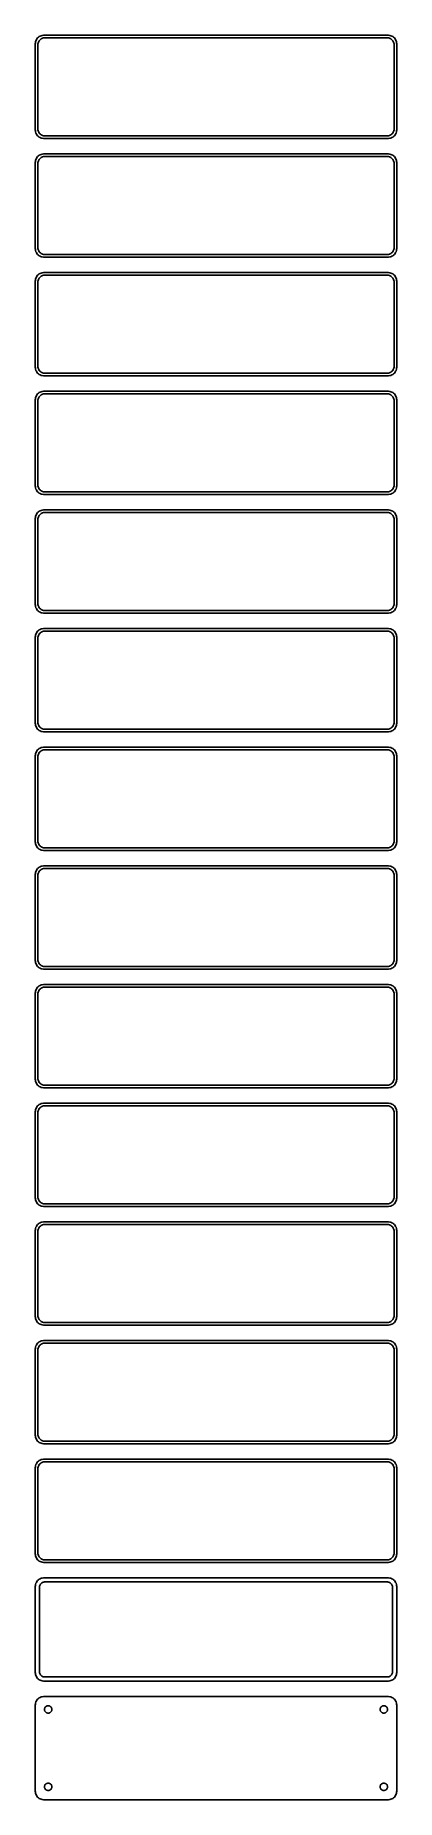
# Model space of a CAD drawing. Header units: metres. Extents: x -105 to 105, y 1005 to 2031.
import ezdxf

# ---------------------------------------------------------------- set-up
doc = ezdxf.new("R2010")
doc.units = ezdxf.units.M

msp = doc.modelspace()

# ---------------------------------------------------------------- linework, layer by layer
for p, q in [((-104.961, 2026.63), (-105, 2026)), ((-105, 2026), (-105, 1976)), ((-104.843, 2027.24), (-104.961, 2026.63)), ((-104.649, 2027.84), (-104.843, 2027.24)), ((-104.382, 2028.41), (-104.649, 2027.84)), ((-104.045, 2028.94), (-104.382, 2028.41)), ((-103.645, 2029.42), (-104.045, 2028.94)), ((-103.187, 2029.85), (-103.645, 2029.42)), ((-103.5, 2025.5), (-103.468, 2026)), ((-103.5, 1976.5), (-103.5, 2025.5)), ((-103.468, 2026), (-103.374, 2026.49)), ((-103.374, 2026.49), (-103.219, 2026.97)), ((-103.219, 2026.97), (-103.005, 2027.43)), ((-102.679, 2030.22), (-103.187, 2029.85)), ((-103.005, 2027.43), (-102.736, 2027.85)), ((-102.736, 2027.85), (-102.416, 2028.24)), ((-102.129, 2030.52), (-102.679, 2030.22)), ((-102.416, 2028.24), (-102.05, 2028.58)), ((-101.545, 2030.76), (-102.129, 2030.52)), ((-102.05, 2028.58), (-101.643, 2028.88)), ((-101.643, 2028.88), (-101.203, 2029.12)), ((-100.937, 2030.91), (-101.545, 2030.76)), ((-101.203, 2029.12), (-100.736, 2029.3)), ((-100.314, 2030.99), (-100.937, 2030.91)), ((-100.736, 2029.3), (-100.25, 2029.43)), ((100.314, 2030.99), (-100.314, 2030.99)), ((-100.25, 2029.43), (-99.7512, 2029.49)), ((-99.7512, 2029.49), (99.7512, 2029.49)), ((99.7512, 2029.49), (100.25, 2029.43)), ((100.25, 2029.43), (100.736, 2029.3)), ((100.937, 2030.91), (100.314, 2030.99)), ((100.736, 2029.3), (101.203, 2029.12)), ((101.545, 2030.76), (100.937, 2030.91)), ((101.203, 2029.12), (101.643, 2028.88)), ((102.129, 2030.52), (101.545, 2030.76)), ((101.643, 2028.88), (102.05, 2028.58)), ((102.05, 2028.58), (102.416, 2028.24)), ((102.679, 2030.22), (102.129, 2030.52)), ((102.416, 2028.24), (102.736, 2027.85)), ((103.187, 2029.85), (102.679, 2030.22)), ((102.736, 2027.85), (103.005, 2027.43)), ((103.005, 2027.43), (103.219, 2026.97)), ((103.645, 2029.42), (103.187, 2029.85)), ((103.219, 2026.97), (103.374, 2026.49)), ((103.374, 2026.49), (103.468, 2026)), ((103.468, 2026), (103.5, 2025.5)), ((103.5, 2025.5), (103.5, 1976.5)), ((104.045, 2028.94), (103.645, 2029.42)), ((104.382, 2028.41), (104.045, 2028.94)), ((104.649, 2027.84), (104.382, 2028.41)), ((104.843, 2027.24), (104.649, 2027.84)), ((104.961, 2026.63), (104.843, 2027.24)), ((105, 2026), (104.961, 2026.63)), ((105, 1976), (105, 2026)), ((-105, 1976), (-104.961, 1975.37)), ((-104.961, 1975.37), (-104.843, 1974.76)), ((-104.843, 1974.76), (-104.649, 1974.16)), ((-104.649, 1974.16), (-104.382, 1973.59)), ((-104.382, 1973.59), (-104.045, 1973.06)), ((-104.045, 1973.06), (-103.645, 1972.58)), ((-103.645, 1972.58), (-103.187, 1972.15)), ((-103.468, 1976), (-103.5, 1976.5)), ((-103.374, 1975.51), (-103.468, 1976)), ((-103.219, 1975.03), (-103.374, 1975.51)), ((-103.005, 1974.57), (-103.219, 1975.03)), ((-103.187, 1972.15), (-102.679, 1971.78)), ((-102.736, 1974.15), (-103.005, 1974.57)), ((-102.416, 1973.76), (-102.736, 1974.15)), ((-102.679, 1971.78), (-102.129, 1971.48)), ((-102.05, 1973.42), (-102.416, 1973.76)), ((-102.129, 1971.48), (-101.545, 1971.24)), ((-101.643, 1973.12), (-102.05, 1973.42)), ((-101.203, 1972.88), (-101.643, 1973.12)), ((-101.545, 1971.24), (-100.937, 1971.09)), ((-100.736, 1972.7), (-101.203, 1972.88)), ((-100.937, 1971.09), (-100.314, 1971.01)), ((-100.25, 1972.57), (-100.736, 1972.7)), ((-100.314, 1971.01), (100.314, 1971.01)), ((-99.7512, 1972.51), (-100.25, 1972.57)), ((99.7512, 1972.51), (-99.7512, 1972.51)), ((100.25, 1972.57), (99.7512, 1972.51)), ((100.736, 1972.7), (100.25, 1972.57)), ((100.314, 1971.01), (100.937, 1971.09)), ((101.203, 1972.88), (100.736, 1972.7)), ((100.937, 1971.09), (101.545, 1971.24)), ((101.643, 1973.12), (101.203, 1972.88)), ((101.545, 1971.24), (102.129, 1971.48)), ((102.05, 1973.42), (101.643, 1973.12)), ((102.416, 1973.76), (102.05, 1973.42)), ((102.129, 1971.48), (102.679, 1971.78)), ((102.736, 1974.15), (102.416, 1973.76)), ((102.679, 1971.78), (103.187, 1972.15)), ((103.005, 1974.57), (102.736, 1974.15)), ((103.219, 1975.03), (103.005, 1974.57)), ((103.187, 1972.15), (103.645, 1972.58)), ((103.374, 1975.51), (103.219, 1975.03)), ((103.468, 1976), (103.374, 1975.51)), ((103.5, 1976.5), (103.468, 1976)), ((103.645, 1972.58), (104.045, 1973.06)), ((104.045, 1973.06), (104.382, 1973.59)), ((104.382, 1973.59), (104.649, 1974.16)), ((104.649, 1974.16), (104.843, 1974.76)), ((104.843, 1974.76), (104.961, 1975.37)), ((104.961, 1975.37), (105, 1976)), ((-104.045, 1959.94), (-104.382, 1959.41)), ((-103.645, 1960.42), (-104.045, 1959.94)), ((-103.187, 1960.85), (-103.645, 1960.42)), ((-102.679, 1961.22), (-103.187, 1960.85)), ((-102.129, 1961.52), (-102.679, 1961.22)), ((-101.545, 1961.76), (-102.129, 1961.52)), ((-102.05, 1959.58), (-101.643, 1959.88)), ((-101.643, 1959.88), (-101.203, 1960.12)), ((-100.937, 1961.91), (-101.545, 1961.76)), ((-101.203, 1960.12), (-100.736, 1960.3)), ((-100.314, 1961.99), (-100.937, 1961.91)), ((-100.736, 1960.3), (-100.25, 1960.43)), ((100.314, 1961.99), (-100.314, 1961.99)), ((-100.25, 1960.43), (-99.7512, 1960.49)), ((-99.7512, 1960.49), (99.7512, 1960.49)), ((99.7512, 1960.49), (100.25, 1960.43)), ((100.25, 1960.43), (100.736, 1960.3)), ((100.937, 1961.91), (100.314, 1961.99)), ((100.736, 1960.3), (101.203, 1960.12)), ((101.545, 1961.76), (100.937, 1961.91)), ((101.203, 1960.12), (101.643, 1959.88)), ((102.129, 1961.52), (101.545, 1961.76)), ((101.643, 1959.88), (102.05, 1959.58)), ((102.679, 1961.22), (102.129, 1961.52)), ((103.187, 1960.85), (102.679, 1961.22)), ((103.645, 1960.42), (103.187, 1960.85)), ((104.045, 1959.94), (103.645, 1960.42)), ((104.382, 1959.41), (104.045, 1959.94)), ((-104.961, 1957.63), (-105, 1957)), ((-105, 1957), (-105, 1907)), ((-104.843, 1958.24), (-104.961, 1957.63)), ((-104.649, 1958.84), (-104.843, 1958.24)), ((-104.382, 1959.41), (-104.649, 1958.84)), ((-103.5, 1956.5), (-103.468, 1957)), ((-103.5, 1907.5), (-103.5, 1956.5)), ((-103.468, 1957), (-103.374, 1957.49)), ((-103.374, 1957.49), (-103.219, 1957.97)), ((-103.219, 1957.97), (-103.005, 1958.43)), ((-103.005, 1958.43), (-102.736, 1958.85)), ((-102.736, 1958.85), (-102.416, 1959.24)), ((-102.416, 1959.24), (-102.05, 1959.58)), ((102.05, 1959.58), (102.416, 1959.24)), ((102.416, 1959.24), (102.736, 1958.85)), ((102.736, 1958.85), (103.005, 1958.43)), ((103.005, 1958.43), (103.219, 1957.97)), ((103.219, 1957.97), (103.374, 1957.49)), ((103.374, 1957.49), (103.468, 1957)), ((103.468, 1957), (103.5, 1956.5)), ((103.5, 1956.5), (103.5, 1907.5)), ((104.649, 1958.84), (104.382, 1959.41)), ((104.843, 1958.24), (104.649, 1958.84)), ((104.961, 1957.63), (104.843, 1958.24)), ((105, 1957), (104.961, 1957.63)), ((105, 1907), (105, 1957)), ((-105, 1907), (-104.961, 1906.37)), ((-104.961, 1906.37), (-104.843, 1905.76)), ((-104.843, 1905.76), (-104.649, 1905.16)), ((-104.649, 1905.16), (-104.382, 1904.59)), ((-104.382, 1904.59), (-104.045, 1904.06)), ((-104.045, 1904.06), (-103.645, 1903.58)), ((-103.645, 1903.58), (-103.187, 1903.15)), ((-103.468, 1907), (-103.5, 1907.5)), ((-103.374, 1906.51), (-103.468, 1907)), ((-103.219, 1906.03), (-103.374, 1906.51)), ((-103.005, 1905.57), (-103.219, 1906.03)), ((-103.187, 1903.15), (-102.679, 1902.78)), ((-102.736, 1905.15), (-103.005, 1905.57)), ((-102.416, 1904.76), (-102.736, 1905.15)), ((-102.679, 1902.78), (-102.129, 1902.48)), ((-102.05, 1904.42), (-102.416, 1904.76)), ((-102.129, 1902.48), (-101.545, 1902.24)), ((-101.643, 1904.12), (-102.05, 1904.42)), ((-101.203, 1903.88), (-101.643, 1904.12)), ((-101.545, 1902.24), (-100.937, 1902.09)), ((-100.736, 1903.7), (-101.203, 1903.88)), ((-100.937, 1902.09), (-100.314, 1902.01)), ((-100.25, 1903.57), (-100.736, 1903.7)), ((-100.314, 1902.01), (100.314, 1902.01)), ((-99.7512, 1903.51), (-100.25, 1903.57)), ((99.7512, 1903.51), (-99.7512, 1903.51)), ((100.25, 1903.57), (99.7512, 1903.51)), ((100.736, 1903.7), (100.25, 1903.57)), ((100.314, 1902.01), (100.937, 1902.09)), ((101.203, 1903.88), (100.736, 1903.7)), ((100.937, 1902.09), (101.545, 1902.24)), ((101.643, 1904.12), (101.203, 1903.88)), ((101.545, 1902.24), (102.129, 1902.48)), ((102.05, 1904.42), (101.643, 1904.12)), ((102.416, 1904.76), (102.05, 1904.42)), ((102.129, 1902.48), (102.679, 1902.78)), ((102.736, 1905.15), (102.416, 1904.76)), ((102.679, 1902.78), (103.187, 1903.15)), ((103.005, 1905.57), (102.736, 1905.15)), ((103.219, 1906.03), (103.005, 1905.57)), ((103.187, 1903.15), (103.645, 1903.58)), ((103.374, 1906.51), (103.219, 1906.03)), ((103.468, 1907), (103.374, 1906.51)), ((103.5, 1907.5), (103.468, 1907)), ((103.645, 1903.58), (104.045, 1904.06)), ((104.045, 1904.06), (104.382, 1904.59)), ((104.382, 1904.59), (104.649, 1905.16)), ((104.649, 1905.16), (104.843, 1905.76)), ((104.843, 1905.76), (104.961, 1906.37)), ((104.961, 1906.37), (105, 1907)), ((-104.961, 1888.63), (-105, 1888)), ((-105, 1888), (-105, 1838)), ((-104.843, 1889.24), (-104.961, 1888.63)), ((-104.649, 1889.84), (-104.843, 1889.24)), ((-104.382, 1890.41), (-104.649, 1889.84)), ((-104.045, 1890.94), (-104.382, 1890.41)), ((-103.645, 1891.42), (-104.045, 1890.94)), ((-103.187, 1891.85), (-103.645, 1891.42)), ((-103.5, 1887.5), (-103.468, 1888)), ((-103.468, 1888), (-103.374, 1888.49)), ((-103.374, 1888.49), (-103.219, 1888.97)), ((-103.219, 1888.97), (-103.005, 1889.43)), ((-102.679, 1892.22), (-103.187, 1891.85)), ((-103.005, 1889.43), (-102.736, 1889.85)), ((-102.736, 1889.85), (-102.416, 1890.24)), ((-102.129, 1892.52), (-102.679, 1892.22)), ((-102.416, 1890.24), (-102.05, 1890.58)), ((-101.545, 1892.76), (-102.129, 1892.52)), ((-102.05, 1890.58), (-101.643, 1890.88)), ((-101.643, 1890.88), (-101.203, 1891.12)), ((-100.937, 1892.91), (-101.545, 1892.76)), ((-101.203, 1891.12), (-100.736, 1891.3)), ((-100.314, 1892.99), (-100.937, 1892.91)), ((-100.736, 1891.3), (-100.25, 1891.43)), ((100.314, 1892.99), (-100.314, 1892.99)), ((-100.25, 1891.43), (-99.7512, 1891.49)), ((-99.7512, 1891.49), (99.7512, 1891.49)), ((99.7512, 1891.49), (100.25, 1891.43)), ((100.25, 1891.43), (100.736, 1891.3)), ((100.937, 1892.91), (100.314, 1892.99)), ((100.736, 1891.3), (101.203, 1891.12)), ((101.545, 1892.76), (100.937, 1892.91)), ((101.203, 1891.12), (101.643, 1890.88)), ((102.129, 1892.52), (101.545, 1892.76)), ((101.643, 1890.88), (102.05, 1890.58)), ((102.05, 1890.58), (102.416, 1890.24)), ((102.679, 1892.22), (102.129, 1892.52)), ((102.416, 1890.24), (102.736, 1889.85)), ((103.187, 1891.85), (102.679, 1892.22)), ((102.736, 1889.85), (103.005, 1889.43)), ((103.005, 1889.43), (103.219, 1888.97)), ((103.645, 1891.42), (103.187, 1891.85)), ((103.219, 1888.97), (103.374, 1888.49)), ((103.374, 1888.49), (103.468, 1888)), ((103.468, 1888), (103.5, 1887.5)), ((104.045, 1890.94), (103.645, 1891.42)), ((104.382, 1890.41), (104.045, 1890.94)), ((104.649, 1889.84), (104.382, 1890.41)), ((104.843, 1889.24), (104.649, 1889.84)), ((104.961, 1888.63), (104.843, 1889.24)), ((105, 1888), (104.961, 1888.63)), ((105, 1838), (105, 1888)), ((-103.5, 1838.5), (-103.5, 1887.5)), ((103.5, 1887.5), (103.5, 1838.5)), ((-105, 1838), (-104.961, 1837.37)), ((-104.961, 1837.37), (-104.843, 1836.76)), ((-104.843, 1836.76), (-104.649, 1836.16)), ((-103.468, 1838), (-103.5, 1838.5)), ((-103.374, 1837.51), (-103.468, 1838)), ((-103.219, 1837.03), (-103.374, 1837.51)), ((-103.005, 1836.57), (-103.219, 1837.03)), ((-102.736, 1836.15), (-103.005, 1836.57)), ((103.005, 1836.57), (102.736, 1836.15)), ((103.219, 1837.03), (103.005, 1836.57)), ((103.374, 1837.51), (103.219, 1837.03)), ((103.468, 1838), (103.374, 1837.51)), ((103.5, 1838.5), (103.468, 1838)), ((104.649, 1836.16), (104.843, 1836.76)), ((104.843, 1836.76), (104.961, 1837.37)), ((104.961, 1837.37), (105, 1838)), ((-104.649, 1836.16), (-104.382, 1835.59)), ((-104.382, 1835.59), (-104.045, 1835.06)), ((-104.045, 1835.06), (-103.645, 1834.58)), ((-103.645, 1834.58), (-103.187, 1834.15)), ((-103.187, 1834.15), (-102.679, 1833.78)), ((-102.416, 1835.76), (-102.736, 1836.15)), ((-102.679, 1833.78), (-102.129, 1833.48)), ((-102.05, 1835.42), (-102.416, 1835.76)), ((-102.129, 1833.48), (-101.545, 1833.24)), ((-101.643, 1835.12), (-102.05, 1835.42)), ((-101.203, 1834.88), (-101.643, 1835.12)), ((-101.545, 1833.24), (-100.937, 1833.09)), ((-100.736, 1834.7), (-101.203, 1834.88)), ((-100.937, 1833.09), (-100.314, 1833.01)), ((-100.25, 1834.57), (-100.736, 1834.7)), ((-100.314, 1833.01), (100.314, 1833.01)), ((-99.7512, 1834.51), (-100.25, 1834.57)), ((99.7512, 1834.51), (-99.7512, 1834.51)), ((100.25, 1834.57), (99.7512, 1834.51)), ((100.736, 1834.7), (100.25, 1834.57)), ((100.314, 1833.01), (100.937, 1833.09)), ((101.203, 1834.88), (100.736, 1834.7)), ((100.937, 1833.09), (101.545, 1833.24)), ((101.643, 1835.12), (101.203, 1834.88)), ((101.545, 1833.24), (102.129, 1833.48)), ((102.05, 1835.42), (101.643, 1835.12)), ((102.416, 1835.76), (102.05, 1835.42)), ((102.129, 1833.48), (102.679, 1833.78)), ((102.736, 1836.15), (102.416, 1835.76)), ((102.679, 1833.78), (103.187, 1834.15)), ((103.187, 1834.15), (103.645, 1834.58)), ((103.645, 1834.58), (104.045, 1835.06)), ((104.045, 1835.06), (104.382, 1835.59)), ((104.382, 1835.59), (104.649, 1836.16)), ((-104.961, 1819.63), (-105, 1819)), ((-105, 1819), (-105, 1769)), ((-104.843, 1820.24), (-104.961, 1819.63)), ((-104.649, 1820.84), (-104.843, 1820.24)), ((-104.382, 1821.41), (-104.649, 1820.84)), ((-104.045, 1821.94), (-104.382, 1821.41)), ((-103.645, 1822.42), (-104.045, 1821.94)), ((-103.187, 1822.85), (-103.645, 1822.42)), ((-103.5, 1818.5), (-103.468, 1819)), ((-103.5, 1769.5), (-103.5, 1818.5)), ((-103.468, 1819), (-103.374, 1819.49)), ((-103.374, 1819.49), (-103.219, 1819.97)), ((-103.219, 1819.97), (-103.005, 1820.43)), ((-102.679, 1823.22), (-103.187, 1822.85)), ((-103.005, 1820.43), (-102.736, 1820.85)), ((-102.736, 1820.85), (-102.416, 1821.24)), ((-102.129, 1823.52), (-102.679, 1823.22)), ((-102.416, 1821.24), (-102.05, 1821.58)), ((-101.545, 1823.76), (-102.129, 1823.52)), ((-102.05, 1821.58), (-101.643, 1821.88)), ((-101.643, 1821.88), (-101.203, 1822.12)), ((-100.937, 1823.91), (-101.545, 1823.76)), ((-101.203, 1822.12), (-100.736, 1822.3)), ((-100.314, 1823.99), (-100.937, 1823.91)), ((-100.736, 1822.3), (-100.25, 1822.43)), ((100.314, 1823.99), (-100.314, 1823.99)), ((-100.25, 1822.43), (-99.7512, 1822.49)), ((-99.7512, 1822.49), (99.7512, 1822.49)), ((99.7512, 1822.49), (100.25, 1822.43)), ((100.25, 1822.43), (100.736, 1822.3)), ((100.937, 1823.91), (100.314, 1823.99)), ((100.736, 1822.3), (101.203, 1822.12)), ((101.545, 1823.76), (100.937, 1823.91)), ((101.203, 1822.12), (101.643, 1821.88)), ((102.129, 1823.52), (101.545, 1823.76)), ((101.643, 1821.88), (102.05, 1821.58)), ((102.05, 1821.58), (102.416, 1821.24)), ((102.679, 1823.22), (102.129, 1823.52)), ((102.416, 1821.24), (102.736, 1820.85)), ((103.187, 1822.85), (102.679, 1823.22)), ((102.736, 1820.85), (103.005, 1820.43)), ((103.005, 1820.43), (103.219, 1819.97)), ((103.645, 1822.42), (103.187, 1822.85)), ((103.219, 1819.97), (103.374, 1819.49)), ((103.374, 1819.49), (103.468, 1819)), ((103.468, 1819), (103.5, 1818.5)), ((103.5, 1818.5), (103.5, 1769.5)), ((104.045, 1821.94), (103.645, 1822.42)), ((104.382, 1821.41), (104.045, 1821.94)), ((104.649, 1820.84), (104.382, 1821.41)), ((104.843, 1820.24), (104.649, 1820.84)), ((104.961, 1819.63), (104.843, 1820.24)), ((105, 1819), (104.961, 1819.63)), ((105, 1769), (105, 1819)), ((-105, 1769), (-104.961, 1768.37)), ((-104.961, 1768.37), (-104.843, 1767.76)), ((-104.843, 1767.76), (-104.649, 1767.16)), ((-104.649, 1767.16), (-104.382, 1766.59)), ((-104.382, 1766.59), (-104.045, 1766.06)), ((-104.045, 1766.06), (-103.645, 1765.58)), ((-103.645, 1765.58), (-103.187, 1765.15)), ((-103.468, 1769), (-103.5, 1769.5)), ((-103.374, 1768.51), (-103.468, 1769)), ((-103.219, 1768.03), (-103.374, 1768.51)), ((-103.005, 1767.57), (-103.219, 1768.03)), ((-103.187, 1765.15), (-102.679, 1764.78)), ((-102.736, 1767.15), (-103.005, 1767.57)), ((-102.416, 1766.76), (-102.736, 1767.15)), ((-102.679, 1764.78), (-102.129, 1764.48)), ((-102.05, 1766.42), (-102.416, 1766.76)), ((-101.643, 1766.12), (-102.05, 1766.42)), ((-101.203, 1765.88), (-101.643, 1766.12)), ((-100.736, 1765.7), (-101.203, 1765.88)), ((-100.25, 1765.57), (-100.736, 1765.7)), ((-99.7512, 1765.51), (-100.25, 1765.57)), ((99.7512, 1765.51), (-99.7512, 1765.51)), ((100.25, 1765.57), (99.7512, 1765.51)), ((100.736, 1765.7), (100.25, 1765.57)), ((101.203, 1765.88), (100.736, 1765.7)), ((101.643, 1766.12), (101.203, 1765.88)), ((102.05, 1766.42), (101.643, 1766.12)), ((102.416, 1766.76), (102.05, 1766.42)), ((102.129, 1764.48), (102.679, 1764.78)), ((102.736, 1767.15), (102.416, 1766.76)), ((102.679, 1764.78), (103.187, 1765.15)), ((103.005, 1767.57), (102.736, 1767.15)), ((103.219, 1768.03), (103.005, 1767.57)), ((103.187, 1765.15), (103.645, 1765.58)), ((103.374, 1768.51), (103.219, 1768.03)), ((103.468, 1769), (103.374, 1768.51)), ((103.5, 1769.5), (103.468, 1769)), ((103.645, 1765.58), (104.045, 1766.06)), ((104.045, 1766.06), (104.382, 1766.59)), ((104.382, 1766.59), (104.649, 1767.16)), ((104.649, 1767.16), (104.843, 1767.76)), ((104.843, 1767.76), (104.961, 1768.37)), ((104.961, 1768.37), (105, 1769)), ((-102.129, 1754.52), (-102.679, 1754.22)), ((-102.129, 1764.48), (-101.545, 1764.24)), ((-101.545, 1754.76), (-102.129, 1754.52)), ((-101.545, 1764.24), (-100.937, 1764.09)), ((-100.937, 1754.91), (-101.545, 1754.76)), ((-100.937, 1764.09), (-100.314, 1764.01)), ((-100.314, 1754.99), (-100.937, 1754.91)), ((-100.314, 1764.01), (100.314, 1764.01)), ((100.314, 1754.99), (-100.314, 1754.99)), ((100.314, 1764.01), (100.937, 1764.09)), ((100.937, 1754.91), (100.314, 1754.99)), ((100.937, 1764.09), (101.545, 1764.24)), ((101.545, 1754.76), (100.937, 1754.91)), ((101.545, 1764.24), (102.129, 1764.48)), ((102.129, 1754.52), (101.545, 1754.76)), ((102.679, 1754.22), (102.129, 1754.52)), ((-104.961, 1750.63), (-105, 1750)), ((-105, 1750), (-105, 1700)), ((-104.843, 1751.24), (-104.961, 1750.63)), ((-104.649, 1751.84), (-104.843, 1751.24)), ((-104.382, 1752.41), (-104.649, 1751.84)), ((-104.045, 1752.94), (-104.382, 1752.41)), ((-103.645, 1753.42), (-104.045, 1752.94)), ((-103.187, 1753.85), (-103.645, 1753.42)), ((-103.5, 1749.5), (-103.468, 1750)), ((-103.5, 1700.5), (-103.5, 1749.5)), ((-103.468, 1750), (-103.374, 1750.49)), ((-103.374, 1750.49), (-103.219, 1750.97)), ((-103.219, 1750.97), (-103.005, 1751.43)), ((-102.679, 1754.22), (-103.187, 1753.85)), ((-103.005, 1751.43), (-102.736, 1751.85)), ((-102.736, 1751.85), (-102.416, 1752.24)), ((-102.416, 1752.24), (-102.05, 1752.58)), ((-102.05, 1752.58), (-101.643, 1752.88)), ((-101.643, 1752.88), (-101.203, 1753.12)), ((-101.203, 1753.12), (-100.736, 1753.3)), ((-100.736, 1753.3), (-100.25, 1753.43)), ((-100.25, 1753.43), (-99.7512, 1753.49)), ((-99.7512, 1753.49), (99.7512, 1753.49)), ((99.7512, 1753.49), (100.25, 1753.43)), ((100.25, 1753.43), (100.736, 1753.3)), ((100.736, 1753.3), (101.203, 1753.12)), ((101.203, 1753.12), (101.643, 1752.88)), ((101.643, 1752.88), (102.05, 1752.58)), ((102.05, 1752.58), (102.416, 1752.24)), ((102.416, 1752.24), (102.736, 1751.85)), ((103.187, 1753.85), (102.679, 1754.22)), ((102.736, 1751.85), (103.005, 1751.43)), ((103.005, 1751.43), (103.219, 1750.97)), ((103.645, 1753.42), (103.187, 1753.85)), ((103.219, 1750.97), (103.374, 1750.49)), ((103.374, 1750.49), (103.468, 1750)), ((103.468, 1750), (103.5, 1749.5)), ((103.5, 1749.5), (103.5, 1700.5)), ((104.045, 1752.94), (103.645, 1753.42)), ((104.382, 1752.41), (104.045, 1752.94)), ((104.649, 1751.84), (104.382, 1752.41)), ((104.843, 1751.24), (104.649, 1751.84)), ((104.961, 1750.63), (104.843, 1751.24)), ((105, 1750), (104.961, 1750.63)), ((105, 1700), (105, 1750)), ((-105, 1700), (-104.961, 1699.37)), ((-104.961, 1699.37), (-104.843, 1698.76)), ((-104.843, 1698.76), (-104.649, 1698.16)), ((-104.649, 1698.16), (-104.382, 1697.59)), ((-104.382, 1697.59), (-104.045, 1697.06)), ((-104.045, 1697.06), (-103.645, 1696.58)), ((-103.645, 1696.58), (-103.187, 1696.15)), ((-103.468, 1700), (-103.5, 1700.5)), ((-103.374, 1699.51), (-103.468, 1700)), ((-103.219, 1699.03), (-103.374, 1699.51)), ((-103.005, 1698.57), (-103.219, 1699.03)), ((-103.187, 1696.15), (-102.679, 1695.78)), ((-102.736, 1698.15), (-103.005, 1698.57)), ((-102.416, 1697.76), (-102.736, 1698.15)), ((-102.679, 1695.78), (-102.129, 1695.48)), ((-102.05, 1697.42), (-102.416, 1697.76)), ((-102.129, 1695.48), (-101.545, 1695.24)), ((-101.643, 1697.12), (-102.05, 1697.42)), ((-101.203, 1696.88), (-101.643, 1697.12)), ((-101.545, 1695.24), (-100.937, 1695.09)), ((-100.736, 1696.7), (-101.203, 1696.88)), ((-100.937, 1695.09), (-100.314, 1695.01)), ((-100.25, 1696.57), (-100.736, 1696.7)), ((-100.314, 1695.01), (100.314, 1695.01)), ((-99.7512, 1696.51), (-100.25, 1696.57)), ((99.7512, 1696.51), (-99.7512, 1696.51)), ((100.25, 1696.57), (99.7512, 1696.51)), ((100.736, 1696.7), (100.25, 1696.57)), ((100.314, 1695.01), (100.937, 1695.09)), ((101.203, 1696.88), (100.736, 1696.7)), ((100.937, 1695.09), (101.545, 1695.24)), ((101.643, 1697.12), (101.203, 1696.88)), ((101.545, 1695.24), (102.129, 1695.48)), ((102.05, 1697.42), (101.643, 1697.12)), ((102.416, 1697.76), (102.05, 1697.42)), ((102.129, 1695.48), (102.679, 1695.78)), ((102.736, 1698.15), (102.416, 1697.76)), ((102.679, 1695.78), (103.187, 1696.15)), ((103.005, 1698.57), (102.736, 1698.15)), ((103.219, 1699.03), (103.005, 1698.57)), ((103.187, 1696.15), (103.645, 1696.58)), ((103.374, 1699.51), (103.219, 1699.03)), ((103.468, 1700), (103.374, 1699.51)), ((103.5, 1700.5), (103.468, 1700)), ((103.645, 1696.58), (104.045, 1697.06)), ((104.045, 1697.06), (104.382, 1697.59)), ((104.382, 1697.59), (104.649, 1698.16)), ((104.649, 1698.16), (104.843, 1698.76)), ((104.843, 1698.76), (104.961, 1699.37)), ((104.961, 1699.37), (105, 1700)), ((-104.649, 1682.84), (-104.843, 1682.24)), ((-104.382, 1683.41), (-104.649, 1682.84)), ((-104.045, 1683.94), (-104.382, 1683.41)), ((-103.645, 1684.42), (-104.045, 1683.94)), ((-103.187, 1684.85), (-103.645, 1684.42)), ((-102.679, 1685.22), (-103.187, 1684.85)), ((-103.005, 1682.43), (-102.736, 1682.85)), ((-102.736, 1682.85), (-102.416, 1683.24)), ((-102.129, 1685.52), (-102.679, 1685.22)), ((-102.416, 1683.24), (-102.05, 1683.58)), ((-101.545, 1685.76), (-102.129, 1685.52)), ((-102.05, 1683.58), (-101.643, 1683.88)), ((-101.643, 1683.88), (-101.203, 1684.12)), ((-100.937, 1685.91), (-101.545, 1685.76)), ((-101.203, 1684.12), (-100.736, 1684.3)), ((-100.314, 1685.99), (-100.937, 1685.91)), ((-100.736, 1684.3), (-100.25, 1684.43)), ((100.314, 1685.99), (-100.314, 1685.99)), ((-100.25, 1684.43), (-99.7512, 1684.49)), ((-99.7512, 1684.49), (99.7512, 1684.49)), ((99.7512, 1684.49), (100.25, 1684.43)), ((100.25, 1684.43), (100.736, 1684.3)), ((100.937, 1685.91), (100.314, 1685.99)), ((100.736, 1684.3), (101.203, 1684.12)), ((101.545, 1685.76), (100.937, 1685.91)), ((101.203, 1684.12), (101.643, 1683.88)), ((102.129, 1685.52), (101.545, 1685.76)), ((101.643, 1683.88), (102.05, 1683.58)), ((102.05, 1683.58), (102.416, 1683.24)), ((102.679, 1685.22), (102.129, 1685.52)), ((102.416, 1683.24), (102.736, 1682.85)), ((103.187, 1684.85), (102.679, 1685.22)), ((102.736, 1682.85), (103.005, 1682.43)), ((103.645, 1684.42), (103.187, 1684.85)), ((104.045, 1683.94), (103.645, 1684.42)), ((104.382, 1683.41), (104.045, 1683.94)), ((104.649, 1682.84), (104.382, 1683.41)), ((104.843, 1682.24), (104.649, 1682.84)), ((-104.961, 1681.63), (-105, 1681)), ((-105, 1681), (-105, 1631)), ((-104.843, 1682.24), (-104.961, 1681.63)), ((-103.5, 1680.5), (-103.468, 1681)), ((-103.5, 1631.5), (-103.5, 1680.5)), ((-103.468, 1681), (-103.374, 1681.49)), ((-103.374, 1681.49), (-103.219, 1681.97)), ((-103.219, 1681.97), (-103.005, 1682.43)), ((103.005, 1682.43), (103.219, 1681.97)), ((103.219, 1681.97), (103.374, 1681.49)), ((103.374, 1681.49), (103.468, 1681)), ((103.468, 1681), (103.5, 1680.5)), ((103.5, 1680.5), (103.5, 1631.5)), ((104.961, 1681.63), (104.843, 1682.24)), ((105, 1681), (104.961, 1681.63)), ((105, 1631), (105, 1681)), ((-103.468, 1631), (-103.5, 1631.5)), ((103.5, 1631.5), (103.468, 1631)), ((-105, 1631), (-104.961, 1630.37)), ((-104.961, 1630.37), (-104.843, 1629.76)), ((-104.843, 1629.76), (-104.649, 1629.16)), ((-104.649, 1629.16), (-104.382, 1628.59)), ((-104.382, 1628.59), (-104.045, 1628.06)), ((-104.045, 1628.06), (-103.645, 1627.58)), ((-103.645, 1627.58), (-103.187, 1627.15)), ((-103.374, 1630.51), (-103.468, 1631)), ((-103.219, 1630.03), (-103.374, 1630.51)), ((-103.005, 1629.57), (-103.219, 1630.03)), ((-103.187, 1627.15), (-102.679, 1626.78)), ((-102.736, 1629.15), (-103.005, 1629.57)), ((-102.416, 1628.76), (-102.736, 1629.15)), ((-102.679, 1626.78), (-102.129, 1626.48)), ((-102.05, 1628.42), (-102.416, 1628.76)), ((-102.129, 1626.48), (-101.545, 1626.24)), ((-101.643, 1628.12), (-102.05, 1628.42)), ((-101.203, 1627.88), (-101.643, 1628.12)), ((-101.545, 1626.24), (-100.937, 1626.09)), ((-100.736, 1627.7), (-101.203, 1627.88)), ((-100.937, 1626.09), (-100.314, 1626.01)), ((-100.25, 1627.57), (-100.736, 1627.7)), ((-100.314, 1626.01), (100.314, 1626.01)), ((-99.7512, 1627.51), (-100.25, 1627.57)), ((99.7512, 1627.51), (-99.7512, 1627.51)), ((100.25, 1627.57), (99.7512, 1627.51)), ((100.736, 1627.7), (100.25, 1627.57)), ((100.314, 1626.01), (100.937, 1626.09)), ((101.203, 1627.88), (100.736, 1627.7)), ((100.937, 1626.09), (101.545, 1626.24)), ((101.643, 1628.12), (101.203, 1627.88)), ((101.545, 1626.24), (102.129, 1626.48)), ((102.05, 1628.42), (101.643, 1628.12)), ((102.416, 1628.76), (102.05, 1628.42)), ((102.129, 1626.48), (102.679, 1626.78)), ((102.736, 1629.15), (102.416, 1628.76)), ((102.679, 1626.78), (103.187, 1627.15)), ((103.005, 1629.57), (102.736, 1629.15)), ((103.219, 1630.03), (103.005, 1629.57)), ((103.187, 1627.15), (103.645, 1627.58)), ((103.374, 1630.51), (103.219, 1630.03)), ((103.468, 1631), (103.374, 1630.51)), ((103.645, 1627.58), (104.045, 1628.06)), ((104.045, 1628.06), (104.382, 1628.59)), ((104.382, 1628.59), (104.649, 1629.16)), ((104.649, 1629.16), (104.843, 1629.76)), ((104.843, 1629.76), (104.961, 1630.37)), ((104.961, 1630.37), (105, 1631)), ((-104.961, 1612.63), (-105, 1612)), ((-105, 1612), (-105, 1562)), ((-104.843, 1613.24), (-104.961, 1612.63)), ((-104.649, 1613.84), (-104.843, 1613.24)), ((-104.382, 1614.41), (-104.649, 1613.84)), ((-104.045, 1614.94), (-104.382, 1614.41)), ((-103.645, 1615.42), (-104.045, 1614.94)), ((-103.187, 1615.85), (-103.645, 1615.42)), ((-103.5, 1611.5), (-103.468, 1612)), ((-103.5, 1562.5), (-103.5, 1611.5)), ((-103.468, 1612), (-103.374, 1612.49)), ((-103.374, 1612.49), (-103.219, 1612.97)), ((-103.219, 1612.97), (-103.005, 1613.43)), ((-102.679, 1616.22), (-103.187, 1615.85)), ((-103.005, 1613.43), (-102.736, 1613.85)), ((-102.736, 1613.85), (-102.416, 1614.24)), ((-102.129, 1616.52), (-102.679, 1616.22)), ((-102.416, 1614.24), (-102.05, 1614.58)), ((-101.545, 1616.76), (-102.129, 1616.52)), ((-102.05, 1614.58), (-101.643, 1614.88)), ((-101.643, 1614.88), (-101.203, 1615.12)), ((-100.937, 1616.91), (-101.545, 1616.76)), ((-101.203, 1615.12), (-100.736, 1615.3)), ((-100.314, 1616.99), (-100.937, 1616.91)), ((-100.736, 1615.3), (-100.25, 1615.43)), ((100.314, 1616.99), (-100.314, 1616.99)), ((-100.25, 1615.43), (-99.7512, 1615.49)), ((-99.7512, 1615.49), (99.7512, 1615.49)), ((99.7512, 1615.49), (100.25, 1615.43)), ((100.25, 1615.43), (100.736, 1615.3)), ((100.937, 1616.91), (100.314, 1616.99)), ((100.736, 1615.3), (101.203, 1615.12)), ((101.545, 1616.76), (100.937, 1616.91)), ((101.203, 1615.12), (101.643, 1614.88)), ((102.129, 1616.52), (101.545, 1616.76)), ((101.643, 1614.88), (102.05, 1614.58)), ((102.05, 1614.58), (102.416, 1614.24)), ((102.679, 1616.22), (102.129, 1616.52)), ((102.416, 1614.24), (102.736, 1613.85)), ((103.187, 1615.85), (102.679, 1616.22)), ((102.736, 1613.85), (103.005, 1613.43)), ((103.005, 1613.43), (103.219, 1612.97)), ((103.645, 1615.42), (103.187, 1615.85)), ((103.219, 1612.97), (103.374, 1612.49)), ((103.374, 1612.49), (103.468, 1612)), ((103.468, 1612), (103.5, 1611.5)), ((103.5, 1611.5), (103.5, 1562.5)), ((104.045, 1614.94), (103.645, 1615.42)), ((104.382, 1614.41), (104.045, 1614.94)), ((104.649, 1613.84), (104.382, 1614.41)), ((104.843, 1613.24), (104.649, 1613.84)), ((104.961, 1612.63), (104.843, 1613.24)), ((105, 1612), (104.961, 1612.63)), ((105, 1562), (105, 1612)), ((-105, 1562), (-104.961, 1561.37)), ((-104.961, 1561.37), (-104.843, 1560.76)), ((-104.843, 1560.76), (-104.649, 1560.16)), ((-104.649, 1560.16), (-104.382, 1559.59)), ((-104.382, 1559.59), (-104.045, 1559.06)), ((-103.468, 1562), (-103.5, 1562.5)), ((-103.374, 1561.51), (-103.468, 1562)), ((-103.219, 1561.03), (-103.374, 1561.51)), ((-103.005, 1560.57), (-103.219, 1561.03)), ((-102.736, 1560.15), (-103.005, 1560.57)), ((-102.416, 1559.76), (-102.736, 1560.15)), ((-102.05, 1559.42), (-102.416, 1559.76)), ((102.416, 1559.76), (102.05, 1559.42)), ((102.736, 1560.15), (102.416, 1559.76)), ((103.005, 1560.57), (102.736, 1560.15)), ((103.219, 1561.03), (103.005, 1560.57)), ((103.374, 1561.51), (103.219, 1561.03)), ((103.468, 1562), (103.374, 1561.51)), ((103.5, 1562.5), (103.468, 1562)), ((104.045, 1559.06), (104.382, 1559.59)), ((104.382, 1559.59), (104.649, 1560.16)), ((104.649, 1560.16), (104.843, 1560.76)), ((104.843, 1560.76), (104.961, 1561.37)), ((104.961, 1561.37), (105, 1562)), ((-104.045, 1559.06), (-103.645, 1558.58)), ((-103.645, 1558.58), (-103.187, 1558.15)), ((-103.187, 1558.15), (-102.679, 1557.78)), ((-102.679, 1557.78), (-102.129, 1557.48)), ((-102.129, 1557.48), (-101.545, 1557.24)), ((-101.643, 1559.12), (-102.05, 1559.42)), ((-101.203, 1558.88), (-101.643, 1559.12)), ((-101.545, 1557.24), (-100.937, 1557.09)), ((-100.736, 1558.7), (-101.203, 1558.88)), ((-100.937, 1557.09), (-100.314, 1557.01)), ((-100.25, 1558.57), (-100.736, 1558.7)), ((-100.314, 1557.01), (100.314, 1557.01)), ((-99.7512, 1558.51), (-100.25, 1558.57)), ((99.7512, 1558.51), (-99.7512, 1558.51)), ((100.25, 1558.57), (99.7512, 1558.51)), ((100.736, 1558.7), (100.25, 1558.57)), ((100.314, 1557.01), (100.937, 1557.09)), ((101.203, 1558.88), (100.736, 1558.7)), ((100.937, 1557.09), (101.545, 1557.24)), ((101.643, 1559.12), (101.203, 1558.88)), ((101.545, 1557.24), (102.129, 1557.48)), ((102.05, 1559.42), (101.643, 1559.12)), ((102.129, 1557.48), (102.679, 1557.78)), ((102.679, 1557.78), (103.187, 1558.15)), ((103.187, 1558.15), (103.645, 1558.58)), ((103.645, 1558.58), (104.045, 1559.06)), ((-104.961, 1543.63), (-105, 1543)), ((-105, 1543), (-105, 1493)), ((-104.843, 1544.24), (-104.961, 1543.63)), ((-104.649, 1544.84), (-104.843, 1544.24)), ((-104.382, 1545.41), (-104.649, 1544.84)), ((-104.045, 1545.94), (-104.382, 1545.41)), ((-103.645, 1546.42), (-104.045, 1545.94)), ((-103.187, 1546.85), (-103.645, 1546.42)), ((-103.5, 1542.5), (-103.468, 1543)), ((-103.5, 1493.5), (-103.5, 1542.5)), ((-103.468, 1543), (-103.374, 1543.49)), ((-103.374, 1543.49), (-103.219, 1543.97)), ((-103.219, 1543.97), (-103.005, 1544.43)), ((-102.679, 1547.22), (-103.187, 1546.85)), ((-103.005, 1544.43), (-102.736, 1544.85)), ((-102.736, 1544.85), (-102.416, 1545.24)), ((-102.129, 1547.52), (-102.679, 1547.22)), ((-102.416, 1545.24), (-102.05, 1545.58)), ((-101.545, 1547.76), (-102.129, 1547.52)), ((-102.05, 1545.58), (-101.643, 1545.88)), ((-101.643, 1545.88), (-101.203, 1546.12)), ((-100.937, 1547.91), (-101.545, 1547.76)), ((-101.203, 1546.12), (-100.736, 1546.3)), ((-100.314, 1547.99), (-100.937, 1547.91)), ((-100.736, 1546.3), (-100.25, 1546.43)), ((100.314, 1547.99), (-100.314, 1547.99)), ((-100.25, 1546.43), (-99.7512, 1546.49)), ((-99.7512, 1546.49), (99.7512, 1546.49)), ((99.7512, 1546.49), (100.25, 1546.43)), ((100.25, 1546.43), (100.736, 1546.3)), ((100.937, 1547.91), (100.314, 1547.99)), ((100.736, 1546.3), (101.203, 1546.12)), ((101.545, 1547.76), (100.937, 1547.91)), ((101.203, 1546.12), (101.643, 1545.88)), ((102.129, 1547.52), (101.545, 1547.76)), ((101.643, 1545.88), (102.05, 1545.58)), ((102.05, 1545.58), (102.416, 1545.24)), ((102.679, 1547.22), (102.129, 1547.52)), ((102.416, 1545.24), (102.736, 1544.85)), ((103.187, 1546.85), (102.679, 1547.22)), ((102.736, 1544.85), (103.005, 1544.43)), ((103.005, 1544.43), (103.219, 1543.97)), ((103.645, 1546.42), (103.187, 1546.85)), ((103.219, 1543.97), (103.374, 1543.49)), ((103.374, 1543.49), (103.468, 1543)), ((103.468, 1543), (103.5, 1542.5)), ((103.5, 1542.5), (103.5, 1493.5)), ((104.045, 1545.94), (103.645, 1546.42)), ((104.382, 1545.41), (104.045, 1545.94)), ((104.649, 1544.84), (104.382, 1545.41)), ((104.843, 1544.24), (104.649, 1544.84)), ((104.961, 1543.63), (104.843, 1544.24)), ((105, 1543), (104.961, 1543.63)), ((105, 1493), (105, 1543)), ((-105, 1493), (-104.961, 1492.37)), ((-104.961, 1492.37), (-104.843, 1491.76)), ((-104.843, 1491.76), (-104.649, 1491.16)), ((-104.649, 1491.16), (-104.382, 1490.59)), ((-104.382, 1490.59), (-104.045, 1490.06)), ((-104.045, 1490.06), (-103.645, 1489.58)), ((-103.645, 1489.58), (-103.187, 1489.15)), ((-103.468, 1493), (-103.5, 1493.5)), ((-103.374, 1492.51), (-103.468, 1493)), ((-103.219, 1492.03), (-103.374, 1492.51)), ((-103.005, 1491.57), (-103.219, 1492.03)), ((-103.187, 1489.15), (-102.679, 1488.78)), ((-102.736, 1491.15), (-103.005, 1491.57)), ((-102.416, 1490.76), (-102.736, 1491.15)), ((-102.679, 1488.78), (-102.129, 1488.48)), ((-102.05, 1490.42), (-102.416, 1490.76)), ((-102.129, 1488.48), (-101.545, 1488.24)), ((-101.643, 1490.12), (-102.05, 1490.42)), ((-101.203, 1489.88), (-101.643, 1490.12)), ((-101.545, 1488.24), (-100.937, 1488.09)), ((-100.736, 1489.7), (-101.203, 1489.88)), ((-100.937, 1488.09), (-100.314, 1488.01)), ((-100.25, 1489.57), (-100.736, 1489.7)), ((-100.314, 1488.01), (100.314, 1488.01)), ((-99.7512, 1489.51), (-100.25, 1489.57)), ((99.7512, 1489.51), (-99.7512, 1489.51)), ((100.25, 1489.57), (99.7512, 1489.51)), ((100.736, 1489.7), (100.25, 1489.57)), ((100.314, 1488.01), (100.937, 1488.09)), ((101.203, 1489.88), (100.736, 1489.7)), ((100.937, 1488.09), (101.545, 1488.24)), ((101.643, 1490.12), (101.203, 1489.88)), ((101.545, 1488.24), (102.129, 1488.48)), ((102.05, 1490.42), (101.643, 1490.12)), ((102.416, 1490.76), (102.05, 1490.42)), ((102.129, 1488.48), (102.679, 1488.78)), ((102.736, 1491.15), (102.416, 1490.76)), ((102.679, 1488.78), (103.187, 1489.15)), ((103.005, 1491.57), (102.736, 1491.15)), ((103.219, 1492.03), (103.005, 1491.57)), ((103.187, 1489.15), (103.645, 1489.58)), ((103.374, 1492.51), (103.219, 1492.03)), ((103.468, 1493), (103.374, 1492.51)), ((103.5, 1493.5), (103.468, 1493)), ((103.645, 1489.58), (104.045, 1490.06)), ((104.045, 1490.06), (104.382, 1490.59)), ((104.382, 1490.59), (104.649, 1491.16)), ((104.649, 1491.16), (104.843, 1491.76)), ((104.843, 1491.76), (104.961, 1492.37)), ((104.961, 1492.37), (105, 1493)), ((-103.645, 1477.42), (-104.045, 1476.94)), ((-103.187, 1477.85), (-103.645, 1477.42)), ((-102.679, 1478.22), (-103.187, 1477.85)), ((-102.129, 1478.52), (-102.679, 1478.22)), ((-101.545, 1478.76), (-102.129, 1478.52)), ((-100.937, 1478.91), (-101.545, 1478.76)), ((-100.314, 1478.99), (-100.937, 1478.91)), ((-100.736, 1477.3), (-100.25, 1477.43)), ((100.314, 1478.99), (-100.314, 1478.99)), ((-100.25, 1477.43), (-99.7512, 1477.49)), ((-99.7512, 1477.49), (99.7512, 1477.49)), ((99.7512, 1477.49), (100.25, 1477.43)), ((100.25, 1477.43), (100.736, 1477.3)), ((100.937, 1478.91), (100.314, 1478.99)), ((101.545, 1478.76), (100.937, 1478.91)), ((102.129, 1478.52), (101.545, 1478.76)), ((102.679, 1478.22), (102.129, 1478.52)), ((103.187, 1477.85), (102.679, 1478.22)), ((103.645, 1477.42), (103.187, 1477.85)), ((104.045, 1476.94), (103.645, 1477.42)), ((-104.961, 1474.63), (-105, 1474)), ((-105, 1474), (-105, 1424)), ((-104.843, 1475.24), (-104.961, 1474.63)), ((-104.649, 1475.84), (-104.843, 1475.24)), ((-104.382, 1476.41), (-104.649, 1475.84)), ((-104.045, 1476.94), (-104.382, 1476.41)), ((-103.5, 1473.5), (-103.468, 1474)), ((-103.5, 1424.5), (-103.5, 1473.5)), ((-103.468, 1474), (-103.374, 1474.49)), ((-103.374, 1474.49), (-103.219, 1474.97)), ((-103.219, 1474.97), (-103.005, 1475.43)), ((-103.005, 1475.43), (-102.736, 1475.85)), ((-102.736, 1475.85), (-102.416, 1476.24)), ((-102.416, 1476.24), (-102.05, 1476.58)), ((-102.05, 1476.58), (-101.643, 1476.88)), ((-101.643, 1476.88), (-101.203, 1477.12)), ((-101.203, 1477.12), (-100.736, 1477.3)), ((100.736, 1477.3), (101.203, 1477.12)), ((101.203, 1477.12), (101.643, 1476.88)), ((101.643, 1476.88), (102.05, 1476.58)), ((102.05, 1476.58), (102.416, 1476.24)), ((102.416, 1476.24), (102.736, 1475.85)), ((102.736, 1475.85), (103.005, 1475.43)), ((103.005, 1475.43), (103.219, 1474.97)), ((103.219, 1474.97), (103.374, 1474.49)), ((103.374, 1474.49), (103.468, 1474)), ((103.468, 1474), (103.5, 1473.5)), ((103.5, 1473.5), (103.5, 1424.5)), ((104.382, 1476.41), (104.045, 1476.94)), ((104.649, 1475.84), (104.382, 1476.41)), ((104.843, 1475.24), (104.649, 1475.84)), ((104.961, 1474.63), (104.843, 1475.24)), ((105, 1474), (104.961, 1474.63)), ((105, 1424), (105, 1474)), ((-105, 1424), (-104.961, 1423.37)), ((-104.961, 1423.37), (-104.843, 1422.76)), ((-104.843, 1422.76), (-104.649, 1422.16)), ((-104.649, 1422.16), (-104.382, 1421.59)), ((-104.382, 1421.59), (-104.045, 1421.06)), ((-104.045, 1421.06), (-103.645, 1420.58)), ((-103.645, 1420.58), (-103.187, 1420.15)), ((-103.468, 1424), (-103.5, 1424.5)), ((-103.374, 1423.51), (-103.468, 1424)), ((-103.219, 1423.03), (-103.374, 1423.51)), ((-103.005, 1422.57), (-103.219, 1423.03)), ((-103.187, 1420.15), (-102.679, 1419.78)), ((-102.736, 1422.15), (-103.005, 1422.57)), ((-102.416, 1421.76), (-102.736, 1422.15)), ((-102.679, 1419.78), (-102.129, 1419.48)), ((-102.05, 1421.42), (-102.416, 1421.76)), ((-102.129, 1419.48), (-101.545, 1419.24)), ((-101.643, 1421.12), (-102.05, 1421.42)), ((-101.203, 1420.88), (-101.643, 1421.12)), ((-101.545, 1419.24), (-100.937, 1419.09)), ((-100.736, 1420.7), (-101.203, 1420.88)), ((-100.937, 1419.09), (-100.314, 1419.01)), ((-100.25, 1420.57), (-100.736, 1420.7)), ((-100.314, 1419.01), (100.314, 1419.01)), ((-99.7512, 1420.51), (-100.25, 1420.57)), ((99.7512, 1420.51), (-99.7512, 1420.51)), ((100.25, 1420.57), (99.7512, 1420.51)), ((100.736, 1420.7), (100.25, 1420.57)), ((100.314, 1419.01), (100.937, 1419.09)), ((101.203, 1420.88), (100.736, 1420.7)), ((100.937, 1419.09), (101.545, 1419.24)), ((101.643, 1421.12), (101.203, 1420.88)), ((101.545, 1419.24), (102.129, 1419.48)), ((102.05, 1421.42), (101.643, 1421.12)), ((102.416, 1421.76), (102.05, 1421.42)), ((102.129, 1419.48), (102.679, 1419.78)), ((102.736, 1422.15), (102.416, 1421.76)), ((102.679, 1419.78), (103.187, 1420.15)), ((103.005, 1422.57), (102.736, 1422.15)), ((103.219, 1423.03), (103.005, 1422.57)), ((103.187, 1420.15), (103.645, 1420.58)), ((103.374, 1423.51), (103.219, 1423.03)), ((103.468, 1424), (103.374, 1423.51)), ((103.5, 1424.5), (103.468, 1424)), ((103.645, 1420.58), (104.045, 1421.06)), ((104.045, 1421.06), (104.382, 1421.59)), ((104.382, 1421.59), (104.649, 1422.16)), ((104.649, 1422.16), (104.843, 1422.76)), ((104.843, 1422.76), (104.961, 1423.37)), ((104.961, 1423.37), (105, 1424)), ((-104.961, 1405.63), (-105, 1405)), ((-104.843, 1406.24), (-104.961, 1405.63)), ((-104.649, 1406.84), (-104.843, 1406.24)), ((-104.382, 1407.41), (-104.649, 1406.84)), ((-104.045, 1407.94), (-104.382, 1407.41)), ((-103.645, 1408.42), (-104.045, 1407.94)), ((-103.187, 1408.85), (-103.645, 1408.42)), ((-103.374, 1405.49), (-103.219, 1405.97)), ((-103.219, 1405.97), (-103.005, 1406.43)), ((-102.679, 1409.22), (-103.187, 1408.85)), ((-103.005, 1406.43), (-102.736, 1406.85)), ((-102.736, 1406.85), (-102.416, 1407.24)), ((-102.129, 1409.52), (-102.679, 1409.22)), ((-102.416, 1407.24), (-102.05, 1407.58)), ((-101.545, 1409.76), (-102.129, 1409.52)), ((-102.05, 1407.58), (-101.643, 1407.88)), ((-101.643, 1407.88), (-101.203, 1408.12)), ((-100.937, 1409.91), (-101.545, 1409.76)), ((-101.203, 1408.12), (-100.736, 1408.3)), ((-100.314, 1409.99), (-100.937, 1409.91)), ((-100.736, 1408.3), (-100.25, 1408.43)), ((100.314, 1409.99), (-100.314, 1409.99)), ((-100.25, 1408.43), (-99.7512, 1408.49)), ((-99.7512, 1408.49), (99.7512, 1408.49)), ((99.7512, 1408.49), (100.25, 1408.43)), ((100.25, 1408.43), (100.736, 1408.3)), ((100.937, 1409.91), (100.314, 1409.99)), ((100.736, 1408.3), (101.203, 1408.12)), ((101.545, 1409.76), (100.937, 1409.91)), ((101.203, 1408.12), (101.643, 1407.88)), ((102.129, 1409.52), (101.545, 1409.76)), ((101.643, 1407.88), (102.05, 1407.58)), ((102.05, 1407.58), (102.416, 1407.24)), ((102.679, 1409.22), (102.129, 1409.52)), ((102.416, 1407.24), (102.736, 1406.85)), ((103.187, 1408.85), (102.679, 1409.22)), ((102.736, 1406.85), (103.005, 1406.43)), ((103.005, 1406.43), (103.219, 1405.97)), ((103.645, 1408.42), (103.187, 1408.85)), ((103.219, 1405.97), (103.374, 1405.49)), ((104.045, 1407.94), (103.645, 1408.42)), ((104.382, 1407.41), (104.045, 1407.94)), ((104.649, 1406.84), (104.382, 1407.41)), ((104.843, 1406.24), (104.649, 1406.84)), ((104.961, 1405.63), (104.843, 1406.24)), ((105, 1405), (104.961, 1405.63)), ((-105, 1405), (-105, 1355)), ((-103.5, 1404.5), (-103.468, 1405)), ((-103.5, 1355.5), (-103.5, 1404.5)), ((-103.468, 1405), (-103.374, 1405.49)), ((103.374, 1405.49), (103.468, 1405)), ((103.468, 1405), (103.5, 1404.5)), ((103.5, 1404.5), (103.5, 1355.5)), ((105, 1355), (105, 1405)), ((-105, 1355), (-104.961, 1354.37)), ((-104.961, 1354.37), (-104.843, 1353.76)), ((-103.468, 1355), (-103.5, 1355.5)), ((-103.374, 1354.51), (-103.468, 1355)), ((-103.219, 1354.03), (-103.374, 1354.51)), ((103.374, 1354.51), (103.219, 1354.03)), ((103.468, 1355), (103.374, 1354.51)), ((103.5, 1355.5), (103.468, 1355)), ((104.843, 1353.76), (104.961, 1354.37)), ((104.961, 1354.37), (105, 1355)), ((-104.843, 1353.76), (-104.649, 1353.16)), ((-104.649, 1353.16), (-104.382, 1352.59)), ((-104.382, 1352.59), (-104.045, 1352.06)), ((-104.045, 1352.06), (-103.645, 1351.58)), ((-103.645, 1351.58), (-103.187, 1351.15)), ((-103.005, 1353.57), (-103.219, 1354.03)), ((-103.187, 1351.15), (-102.679, 1350.78)), ((-102.736, 1353.15), (-103.005, 1353.57)), ((-102.416, 1352.76), (-102.736, 1353.15)), ((-102.679, 1350.78), (-102.129, 1350.48)), ((-102.05, 1352.42), (-102.416, 1352.76)), ((-102.129, 1350.48), (-101.545, 1350.24)), ((-101.643, 1352.12), (-102.05, 1352.42)), ((-101.203, 1351.88), (-101.643, 1352.12)), ((-101.545, 1350.24), (-100.937, 1350.09)), ((-100.736, 1351.7), (-101.203, 1351.88)), ((-100.937, 1350.09), (-100.314, 1350.01)), ((-100.25, 1351.57), (-100.736, 1351.7)), ((-100.314, 1350.01), (100.314, 1350.01)), ((-99.7512, 1351.51), (-100.25, 1351.57)), ((99.7512, 1351.51), (-99.7512, 1351.51)), ((100.25, 1351.57), (99.7512, 1351.51)), ((100.736, 1351.7), (100.25, 1351.57)), ((100.314, 1350.01), (100.937, 1350.09)), ((101.203, 1351.88), (100.736, 1351.7)), ((100.937, 1350.09), (101.545, 1350.24)), ((101.643, 1352.12), (101.203, 1351.88)), ((101.545, 1350.24), (102.129, 1350.48)), ((102.05, 1352.42), (101.643, 1352.12)), ((102.416, 1352.76), (102.05, 1352.42)), ((102.129, 1350.48), (102.679, 1350.78)), ((102.736, 1353.15), (102.416, 1352.76)), ((102.679, 1350.78), (103.187, 1351.15)), ((103.005, 1353.57), (102.736, 1353.15)), ((103.219, 1354.03), (103.005, 1353.57)), ((103.187, 1351.15), (103.645, 1351.58)), ((103.645, 1351.58), (104.045, 1352.06)), ((104.045, 1352.06), (104.382, 1352.59)), ((104.382, 1352.59), (104.649, 1353.16)), ((104.649, 1353.16), (104.843, 1353.76)), ((-104.961, 1336.63), (-105, 1336)), ((-105, 1336), (-105, 1286)), ((-104.843, 1337.24), (-104.961, 1336.63)), ((-104.649, 1337.84), (-104.843, 1337.24)), ((-104.382, 1338.41), (-104.649, 1337.84)), ((-104.045, 1338.94), (-104.382, 1338.41)), ((-103.645, 1339.42), (-104.045, 1338.94)), ((-103.187, 1339.85), (-103.645, 1339.42)), ((-103.5, 1335.5), (-103.468, 1336)), ((-103.5, 1286.5), (-103.5, 1335.5)), ((-103.468, 1336), (-103.374, 1336.49)), ((-103.374, 1336.49), (-103.219, 1336.97)), ((-103.219, 1336.97), (-103.005, 1337.43)), ((-102.679, 1340.22), (-103.187, 1339.85)), ((-103.005, 1337.43), (-102.736, 1337.85)), ((-102.736, 1337.85), (-102.416, 1338.24)), ((-102.129, 1340.52), (-102.679, 1340.22)), ((-102.416, 1338.24), (-102.05, 1338.58)), ((-101.545, 1340.76), (-102.129, 1340.52)), ((-102.05, 1338.58), (-101.643, 1338.88)), ((-101.643, 1338.88), (-101.203, 1339.12)), ((-100.937, 1340.91), (-101.545, 1340.76)), ((-101.203, 1339.12), (-100.736, 1339.3)), ((-100.314, 1340.99), (-100.937, 1340.91)), ((-100.736, 1339.3), (-100.25, 1339.43)), ((100.314, 1340.99), (-100.314, 1340.99)), ((-100.25, 1339.43), (-99.7512, 1339.49)), ((-99.7512, 1339.49), (99.7512, 1339.49)), ((99.7512, 1339.49), (100.25, 1339.43)), ((100.25, 1339.43), (100.736, 1339.3)), ((100.937, 1340.91), (100.314, 1340.99)), ((100.736, 1339.3), (101.203, 1339.12)), ((101.545, 1340.76), (100.937, 1340.91)), ((101.203, 1339.12), (101.643, 1338.88)), ((102.129, 1340.52), (101.545, 1340.76)), ((101.643, 1338.88), (102.05, 1338.58)), ((102.05, 1338.58), (102.416, 1338.24)), ((102.679, 1340.22), (102.129, 1340.52)), ((102.416, 1338.24), (102.736, 1337.85)), ((103.187, 1339.85), (102.679, 1340.22)), ((102.736, 1337.85), (103.005, 1337.43)), ((103.005, 1337.43), (103.219, 1336.97)), ((103.645, 1339.42), (103.187, 1339.85)), ((103.219, 1336.97), (103.374, 1336.49)), ((103.374, 1336.49), (103.468, 1336)), ((103.468, 1336), (103.5, 1335.5)), ((103.5, 1335.5), (103.5, 1286.5)), ((104.045, 1338.94), (103.645, 1339.42)), ((104.382, 1338.41), (104.045, 1338.94)), ((104.649, 1337.84), (104.382, 1338.41)), ((104.843, 1337.24), (104.649, 1337.84)), ((104.961, 1336.63), (104.843, 1337.24)), ((105, 1336), (104.961, 1336.63)), ((105, 1286), (105, 1336)), ((-105, 1286), (-104.961, 1285.37)), ((-104.961, 1285.37), (-104.843, 1284.76)), ((-104.843, 1284.76), (-104.649, 1284.16)), ((-104.649, 1284.16), (-104.382, 1283.59)), ((-104.382, 1283.59), (-104.045, 1283.06)), ((-104.045, 1283.06), (-103.645, 1282.58)), ((-103.645, 1282.58), (-103.187, 1282.15)), ((-103.468, 1286), (-103.5, 1286.5)), ((-103.374, 1285.51), (-103.468, 1286)), ((-103.219, 1285.03), (-103.374, 1285.51)), ((-103.005, 1284.57), (-103.219, 1285.03)), ((-102.736, 1284.15), (-103.005, 1284.57)), ((-102.416, 1283.76), (-102.736, 1284.15)), ((-102.05, 1283.42), (-102.416, 1283.76)), ((-101.643, 1283.12), (-102.05, 1283.42)), ((-101.203, 1282.88), (-101.643, 1283.12)), ((-100.736, 1282.7), (-101.203, 1282.88)), ((-100.25, 1282.57), (-100.736, 1282.7)), ((-99.7512, 1282.51), (-100.25, 1282.57)), ((99.7512, 1282.51), (-99.7512, 1282.51)), ((100.25, 1282.57), (99.7512, 1282.51)), ((100.736, 1282.7), (100.25, 1282.57)), ((101.203, 1282.88), (100.736, 1282.7)), ((101.643, 1283.12), (101.203, 1282.88)), ((102.05, 1283.42), (101.643, 1283.12)), ((102.416, 1283.76), (102.05, 1283.42)), ((102.736, 1284.15), (102.416, 1283.76)), ((103.005, 1284.57), (102.736, 1284.15)), ((103.219, 1285.03), (103.005, 1284.57)), ((103.187, 1282.15), (103.645, 1282.58)), ((103.374, 1285.51), (103.219, 1285.03)), ((103.468, 1286), (103.374, 1285.51)), ((103.5, 1286.5), (103.468, 1286)), ((103.645, 1282.58), (104.045, 1283.06)), ((104.045, 1283.06), (104.382, 1283.59)), ((104.382, 1283.59), (104.649, 1284.16)), ((104.649, 1284.16), (104.843, 1284.76)), ((104.843, 1284.76), (104.961, 1285.37)), ((104.961, 1285.37), (105, 1286)), ((-103.187, 1282.15), (-102.679, 1281.78)), ((-102.679, 1281.78), (-102.129, 1281.48)), ((-102.129, 1281.48), (-101.545, 1281.24)), ((-101.545, 1281.24), (-100.937, 1281.09)), ((-100.937, 1281.09), (-100.314, 1281.01)), ((-100.314, 1281.01), (100.314, 1281.01)), ((100.314, 1281.01), (100.937, 1281.09)), ((100.937, 1281.09), (101.545, 1281.24)), ((101.545, 1281.24), (102.129, 1281.48)), ((102.129, 1281.48), (102.679, 1281.78)), ((102.679, 1281.78), (103.187, 1282.15)), ((-104.961, 1267.63), (-105, 1267)), ((-105, 1267), (-105, 1217)), ((-104.843, 1268.24), (-104.961, 1267.63)), ((-104.649, 1268.84), (-104.843, 1268.24)), ((-104.382, 1269.41), (-104.649, 1268.84)), ((-104.045, 1269.94), (-104.382, 1269.41)), ((-103.645, 1270.42), (-104.045, 1269.94)), ((-103.187, 1270.85), (-103.645, 1270.42)), ((-103.5, 1266.5), (-103.468, 1267)), ((-103.5, 1217.5), (-103.5, 1266.5)), ((-103.468, 1267), (-103.374, 1267.49)), ((-103.374, 1267.49), (-103.219, 1267.97)), ((-103.219, 1267.97), (-103.005, 1268.43)), ((-102.679, 1271.22), (-103.187, 1270.85)), ((-103.005, 1268.43), (-102.736, 1268.85)), ((-102.736, 1268.85), (-102.416, 1269.24)), ((-102.129, 1271.52), (-102.679, 1271.22)), ((-102.416, 1269.24), (-102.05, 1269.58)), ((-101.545, 1271.76), (-102.129, 1271.52)), ((-102.05, 1269.58), (-101.643, 1269.88)), ((-101.643, 1269.88), (-101.203, 1270.12)), ((-100.937, 1271.91), (-101.545, 1271.76)), ((-101.203, 1270.12), (-100.736, 1270.3)), ((-100.314, 1271.99), (-100.937, 1271.91)), ((-100.736, 1270.3), (-100.25, 1270.43)), ((100.314, 1271.99), (-100.314, 1271.99)), ((-100.25, 1270.43), (-99.7512, 1270.49)), ((-99.7512, 1270.49), (99.7512, 1270.49)), ((99.7512, 1270.49), (100.25, 1270.43)), ((100.25, 1270.43), (100.736, 1270.3)), ((100.937, 1271.91), (100.314, 1271.99)), ((100.736, 1270.3), (101.203, 1270.12)), ((101.545, 1271.76), (100.937, 1271.91)), ((101.203, 1270.12), (101.643, 1269.88)), ((102.129, 1271.52), (101.545, 1271.76)), ((101.643, 1269.88), (102.05, 1269.58)), ((102.05, 1269.58), (102.416, 1269.24)), ((102.679, 1271.22), (102.129, 1271.52)), ((102.416, 1269.24), (102.736, 1268.85)), ((103.187, 1270.85), (102.679, 1271.22)), ((102.736, 1268.85), (103.005, 1268.43)), ((103.005, 1268.43), (103.219, 1267.97)), ((103.645, 1270.42), (103.187, 1270.85)), ((103.219, 1267.97), (103.374, 1267.49)), ((103.374, 1267.49), (103.468, 1267)), ((103.468, 1267), (103.5, 1266.5)), ((103.5, 1266.5), (103.5, 1217.5)), ((104.045, 1269.94), (103.645, 1270.42)), ((104.382, 1269.41), (104.045, 1269.94)), ((104.649, 1268.84), (104.382, 1269.41)), ((104.843, 1268.24), (104.649, 1268.84)), ((104.961, 1267.63), (104.843, 1268.24)), ((105, 1267), (104.961, 1267.63)), ((105, 1217), (105, 1267)), ((-105, 1217), (-104.961, 1216.37)), ((-104.961, 1216.37), (-104.843, 1215.76)), ((-104.843, 1215.76), (-104.649, 1215.16)), ((-104.649, 1215.16), (-104.382, 1214.59)), ((-104.382, 1214.59), (-104.045, 1214.06)), ((-104.045, 1214.06), (-103.645, 1213.58)), ((-103.645, 1213.58), (-103.187, 1213.15)), ((-103.468, 1217), (-103.5, 1217.5)), ((-103.374, 1216.51), (-103.468, 1217)), ((-103.219, 1216.03), (-103.374, 1216.51)), ((-103.005, 1215.57), (-103.219, 1216.03)), ((-103.187, 1213.15), (-102.679, 1212.78)), ((-102.736, 1215.15), (-103.005, 1215.57)), ((-102.416, 1214.76), (-102.736, 1215.15)), ((-102.679, 1212.78), (-102.129, 1212.48)), ((-102.05, 1214.42), (-102.416, 1214.76)), ((-102.129, 1212.48), (-101.545, 1212.24)), ((-101.643, 1214.12), (-102.05, 1214.42)), ((-101.203, 1213.88), (-101.643, 1214.12)), ((-101.545, 1212.24), (-100.937, 1212.09)), ((-100.736, 1213.7), (-101.203, 1213.88)), ((-100.937, 1212.09), (-100.314, 1212.01)), ((-100.25, 1213.57), (-100.736, 1213.7)), ((-100.314, 1212.01), (100.314, 1212.01)), ((-99.7512, 1213.51), (-100.25, 1213.57)), ((99.7512, 1213.51), (-99.7512, 1213.51)), ((100.25, 1213.57), (99.7512, 1213.51)), ((100.736, 1213.7), (100.25, 1213.57)), ((100.314, 1212.01), (100.937, 1212.09)), ((101.203, 1213.88), (100.736, 1213.7)), ((100.937, 1212.09), (101.545, 1212.24)), ((101.643, 1214.12), (101.203, 1213.88)), ((101.545, 1212.24), (102.129, 1212.48)), ((102.05, 1214.42), (101.643, 1214.12)), ((102.416, 1214.76), (102.05, 1214.42)), ((102.129, 1212.48), (102.679, 1212.78)), ((102.736, 1215.15), (102.416, 1214.76)), ((102.679, 1212.78), (103.187, 1213.15)), ((103.005, 1215.57), (102.736, 1215.15)), ((103.219, 1216.03), (103.005, 1215.57)), ((103.187, 1213.15), (103.645, 1213.58)), ((103.374, 1216.51), (103.219, 1216.03)), ((103.468, 1217), (103.374, 1216.51)), ((103.5, 1217.5), (103.468, 1217)), ((103.645, 1213.58), (104.045, 1214.06)), ((104.045, 1214.06), (104.382, 1214.59)), ((104.382, 1214.59), (104.649, 1215.16)), ((104.649, 1215.16), (104.843, 1215.76)), ((104.843, 1215.76), (104.961, 1216.37)), ((104.961, 1216.37), (105, 1217)), ((-104.382, 1200.41), (-104.649, 1199.84)), ((-104.045, 1200.94), (-104.382, 1200.41)), ((-103.645, 1201.42), (-104.045, 1200.94)), ((-103.187, 1201.85), (-103.645, 1201.42)), ((-102.679, 1202.22), (-103.187, 1201.85)), ((-102.129, 1202.52), (-102.679, 1202.22)), ((-102.416, 1200.24), (-102.05, 1200.58)), ((-101.545, 1202.76), (-102.129, 1202.52)), ((-102.05, 1200.58), (-101.643, 1200.88)), ((-101.643, 1200.88), (-101.203, 1201.12)), ((-100.937, 1202.91), (-101.545, 1202.76)), ((-101.203, 1201.12), (-100.736, 1201.3)), ((-100.314, 1202.99), (-100.937, 1202.91)), ((-100.736, 1201.3), (-100.25, 1201.43)), ((100.314, 1202.99), (-100.314, 1202.99)), ((-100.25, 1201.43), (-99.7512, 1201.49)), ((-99.7512, 1201.49), (99.7512, 1201.49)), ((99.7512, 1201.49), (100.25, 1201.43)), ((100.25, 1201.43), (100.736, 1201.3)), ((100.937, 1202.91), (100.314, 1202.99)), ((100.736, 1201.3), (101.203, 1201.12)), ((101.545, 1202.76), (100.937, 1202.91)), ((101.203, 1201.12), (101.643, 1200.88)), ((102.129, 1202.52), (101.545, 1202.76)), ((101.643, 1200.88), (102.05, 1200.58)), ((102.05, 1200.58), (102.416, 1200.24)), ((102.679, 1202.22), (102.129, 1202.52)), ((103.187, 1201.85), (102.679, 1202.22)), ((103.645, 1201.42), (103.187, 1201.85)), ((104.045, 1200.94), (103.645, 1201.42)), ((104.382, 1200.41), (104.045, 1200.94)), ((104.649, 1199.84), (104.382, 1200.41)), ((-104.961, 1198.63), (-105, 1198)), ((-105, 1198), (-105, 1148)), ((-104.843, 1199.24), (-104.961, 1198.63)), ((-104.649, 1199.84), (-104.843, 1199.24)), ((-103.5, 1197.5), (-103.468, 1198)), ((-103.5, 1148.5), (-103.5, 1197.5)), ((-103.468, 1198), (-103.374, 1198.49)), ((-103.374, 1198.49), (-103.219, 1198.97)), ((-103.219, 1198.97), (-103.005, 1199.43)), ((-103.005, 1199.43), (-102.736, 1199.85)), ((-102.736, 1199.85), (-102.416, 1200.24)), ((102.416, 1200.24), (102.736, 1199.85)), ((102.736, 1199.85), (103.005, 1199.43)), ((103.005, 1199.43), (103.219, 1198.97)), ((103.219, 1198.97), (103.374, 1198.49)), ((103.374, 1198.49), (103.468, 1198)), ((103.468, 1198), (103.5, 1197.5)), ((103.5, 1197.5), (103.5, 1148.5)), ((104.843, 1199.24), (104.649, 1199.84)), ((104.961, 1198.63), (104.843, 1199.24)), ((105, 1198), (104.961, 1198.63)), ((105, 1148), (105, 1198)), ((-105, 1148), (-104.961, 1147.37)), ((-104.961, 1147.37), (-104.843, 1146.76)), ((-104.843, 1146.76), (-104.649, 1146.16)), ((-104.649, 1146.16), (-104.382, 1145.59)), ((-104.382, 1145.59), (-104.045, 1145.06)), ((-104.045, 1145.06), (-103.645, 1144.58)), ((-103.645, 1144.58), (-103.187, 1144.15)), ((-103.468, 1148), (-103.5, 1148.5)), ((-103.374, 1147.51), (-103.468, 1148)), ((-103.219, 1147.03), (-103.374, 1147.51)), ((-103.005, 1146.57), (-103.219, 1147.03)), ((-103.187, 1144.15), (-102.679, 1143.78)), ((-102.736, 1146.15), (-103.005, 1146.57)), ((-102.416, 1145.76), (-102.736, 1146.15)), ((-102.679, 1143.78), (-102.129, 1143.48)), ((-102.05, 1145.42), (-102.416, 1145.76)), ((-102.129, 1143.48), (-101.545, 1143.24)), ((-101.643, 1145.12), (-102.05, 1145.42)), ((-101.203, 1144.88), (-101.643, 1145.12)), ((-101.545, 1143.24), (-100.937, 1143.09)), ((-100.736, 1144.7), (-101.203, 1144.88)), ((-100.937, 1143.09), (-100.314, 1143.01)), ((-100.25, 1144.57), (-100.736, 1144.7)), ((-100.314, 1143.01), (100.314, 1143.01)), ((-99.7512, 1144.51), (-100.25, 1144.57)), ((99.7512, 1144.51), (-99.7512, 1144.51)), ((100.25, 1144.57), (99.7512, 1144.51)), ((100.736, 1144.7), (100.25, 1144.57)), ((100.314, 1143.01), (100.937, 1143.09)), ((101.203, 1144.88), (100.736, 1144.7)), ((100.937, 1143.09), (101.545, 1143.24)), ((101.643, 1145.12), (101.203, 1144.88)), ((101.545, 1143.24), (102.129, 1143.48)), ((102.05, 1145.42), (101.643, 1145.12)), ((102.416, 1145.76), (102.05, 1145.42)), ((102.129, 1143.48), (102.679, 1143.78)), ((102.736, 1146.15), (102.416, 1145.76)), ((102.679, 1143.78), (103.187, 1144.15)), ((103.005, 1146.57), (102.736, 1146.15)), ((103.219, 1147.03), (103.005, 1146.57)), ((103.187, 1144.15), (103.645, 1144.58)), ((103.374, 1147.51), (103.219, 1147.03)), ((103.468, 1148), (103.374, 1147.51)), ((103.5, 1148.5), (103.468, 1148)), ((103.645, 1144.58), (104.045, 1145.06)), ((104.045, 1145.06), (104.382, 1145.59)), ((104.382, 1145.59), (104.649, 1146.16)), ((104.649, 1146.16), (104.843, 1146.76)), ((104.843, 1146.76), (104.961, 1147.37)), ((104.961, 1147.37), (105, 1148)), ((-104.961, 1129.63), (-105, 1129)), ((-105, 1129), (-105, 1079)), ((-104.843, 1130.24), (-104.961, 1129.63)), ((-104.649, 1130.84), (-104.843, 1130.24)), ((-104.382, 1131.41), (-104.649, 1130.84)), ((-104.045, 1131.94), (-104.382, 1131.41)), ((-103.645, 1132.42), (-104.045, 1131.94)), ((-103.187, 1132.85), (-103.645, 1132.42)), ((-102.679, 1133.22), (-103.187, 1132.85)), ((-102.129, 1133.52), (-102.679, 1133.22)), ((-102.613, 1128.5), (-102.588, 1128.89)), ((-102.588, 1128.89), (-102.515, 1129.27)), ((-102.515, 1129.27), (-102.394, 1129.65)), ((-102.394, 1129.65), (-102.228, 1130)), ((-102.228, 1130), (-102.018, 1130.33)), ((-101.545, 1133.76), (-102.129, 1133.52)), ((-102.018, 1130.33), (-101.769, 1130.63)), ((-101.769, 1130.63), (-101.484, 1130.9)), ((-100.937, 1133.91), (-101.545, 1133.76)), ((-101.484, 1130.9), (-101.168, 1131.13)), ((-101.168, 1131.13), (-100.825, 1131.32)), ((-100.314, 1133.99), (-100.937, 1133.91)), ((-100.825, 1131.32), (-100.462, 1131.46)), ((-100.462, 1131.46), (-100.083, 1131.56)), ((100.314, 1133.99), (-100.314, 1133.99)), ((-100.083, 1131.56), (-99.6955, 1131.61)), ((-99.6955, 1131.61), (99.6955, 1131.61)), ((99.6955, 1131.61), (100.083, 1131.56)), ((100.083, 1131.56), (100.462, 1131.46)), ((100.937, 1133.91), (100.314, 1133.99)), ((100.462, 1131.46), (100.825, 1131.32)), ((100.825, 1131.32), (101.168, 1131.13)), ((101.545, 1133.76), (100.937, 1133.91)), ((101.168, 1131.13), (101.484, 1130.9)), ((101.484, 1130.9), (101.769, 1130.63)), ((102.129, 1133.52), (101.545, 1133.76)), ((101.769, 1130.63), (102.018, 1130.33)), ((102.018, 1130.33), (102.228, 1130)), ((102.679, 1133.22), (102.129, 1133.52)), ((102.228, 1130), (102.394, 1129.65)), ((102.394, 1129.65), (102.515, 1129.27)), ((102.515, 1129.27), (102.588, 1128.89)), ((102.588, 1128.89), (102.613, 1128.5)), ((103.187, 1132.85), (102.679, 1133.22)), ((103.645, 1132.42), (103.187, 1132.85)), ((104.045, 1131.94), (103.645, 1132.42)), ((104.382, 1131.41), (104.045, 1131.94)), ((104.649, 1130.84), (104.382, 1131.41)), ((104.843, 1130.24), (104.649, 1130.84)), ((104.961, 1129.63), (104.843, 1130.24)), ((105, 1129), (104.961, 1129.63)), ((105, 1079), (105, 1129)), ((-102.613, 1079.5), (-102.613, 1128.5)), ((102.613, 1128.5), (102.613, 1079.5)), ((-105, 1079), (-104.961, 1078.37)), ((-104.961, 1078.37), (-104.843, 1077.76)), ((-104.843, 1077.76), (-104.649, 1077.16)), ((-102.588, 1079.11), (-102.613, 1079.5)), ((-102.515, 1078.73), (-102.588, 1079.11)), ((-102.394, 1078.35), (-102.515, 1078.73)), ((-102.228, 1078), (-102.394, 1078.35)), ((-102.018, 1077.67), (-102.228, 1078)), ((-101.769, 1077.37), (-102.018, 1077.67)), ((-101.484, 1077.1), (-101.769, 1077.37)), ((101.769, 1077.37), (101.484, 1077.1)), ((102.018, 1077.67), (101.769, 1077.37)), ((102.228, 1078), (102.018, 1077.67)), ((102.394, 1078.35), (102.228, 1078)), ((102.515, 1078.73), (102.394, 1078.35)), ((102.588, 1079.11), (102.515, 1078.73)), ((102.613, 1079.5), (102.588, 1079.11)), ((104.649, 1077.16), (104.843, 1077.76)), ((104.843, 1077.76), (104.961, 1078.37)), ((104.961, 1078.37), (105, 1079)), ((-104.649, 1077.16), (-104.382, 1076.59)), ((-104.382, 1076.59), (-104.045, 1076.06)), ((-104.045, 1076.06), (-103.645, 1075.58)), ((-103.645, 1075.58), (-103.187, 1075.15)), ((-103.187, 1075.15), (-102.679, 1074.78)), ((-102.679, 1074.78), (-102.129, 1074.48)), ((-102.129, 1074.48), (-101.545, 1074.24)), ((-101.545, 1074.24), (-100.937, 1074.09)), ((-101.168, 1076.87), (-101.484, 1077.1)), ((-100.825, 1076.68), (-101.168, 1076.87)), ((-100.937, 1074.09), (-100.314, 1074.01)), ((-100.462, 1076.54), (-100.825, 1076.68)), ((-100.083, 1076.44), (-100.462, 1076.54)), ((-100.314, 1074.01), (100.314, 1074.01)), ((-99.6955, 1076.39), (-100.083, 1076.44)), ((99.6955, 1076.39), (-99.6955, 1076.39)), ((100.083, 1076.44), (99.6955, 1076.39)), ((100.462, 1076.54), (100.083, 1076.44)), ((100.314, 1074.01), (100.937, 1074.09)), ((100.825, 1076.68), (100.462, 1076.54)), ((101.168, 1076.87), (100.825, 1076.68)), ((100.937, 1074.09), (101.545, 1074.24)), ((101.484, 1077.1), (101.168, 1076.87)), ((101.545, 1074.24), (102.129, 1074.48)), ((102.129, 1074.48), (102.679, 1074.78)), ((102.679, 1074.78), (103.187, 1075.15)), ((103.187, 1075.15), (103.645, 1075.58)), ((103.645, 1075.58), (104.045, 1076.06)), ((104.045, 1076.06), (104.382, 1076.59)), ((104.382, 1076.59), (104.649, 1077.16)), ((-104.961, 1060.63), (-105, 1060)), ((-105, 1060), (-105, 1010)), ((-104.843, 1061.24), (-104.961, 1060.63)), ((-104.649, 1061.84), (-104.843, 1061.24)), ((-104.382, 1062.41), (-104.649, 1061.84)), ((-104.045, 1062.94), (-104.382, 1062.41)), ((-103.645, 1063.42), (-104.045, 1062.94)), ((-103.187, 1063.85), (-103.645, 1063.42)), ((-102.679, 1064.22), (-103.187, 1063.85)), ((-102.129, 1064.52), (-102.679, 1064.22)), ((-101.545, 1064.76), (-102.129, 1064.52)), ((-100.937, 1064.91), (-101.545, 1064.76)), ((-100.314, 1064.99), (-100.937, 1064.91)), ((100.314, 1064.99), (-100.314, 1064.99)), ((-99.6353, 1057.5), (-99.6185, 1057.77)), ((-99.6185, 1057.23), (-99.6353, 1057.5)), ((-99.6185, 1057.77), (-99.5682, 1058.03)), ((-99.5682, 1056.97), (-99.6185, 1057.23)), ((-99.5682, 1058.03), (-99.4853, 1058.29)), ((-99.4853, 1056.71), (-99.5682, 1056.97)), ((-99.4853, 1058.29), (-99.3712, 1058.53)), ((-99.3712, 1058.53), (-99.2275, 1058.76)), ((-99.2275, 1058.76), (-99.0566, 1058.96)), ((-99.0566, 1058.96), (-98.8611, 1059.15)), ((-98.8611, 1059.15), (-98.6441, 1059.3)), ((-98.6441, 1059.3), (-98.4092, 1059.43)), ((-98.4092, 1059.43), (-98.1598, 1059.53)), ((-98.1598, 1059.53), (-97.9001, 1059.6)), ((-97.9001, 1059.6), (-97.6341, 1059.63)), ((-97.6341, 1059.63), (-97.3659, 1059.63)), ((-97.3659, 1059.63), (-97.0999, 1059.6)), ((-97.0999, 1059.6), (-96.8401, 1059.53)), ((-96.8401, 1059.53), (-96.5908, 1059.43)), ((-96.5908, 1059.43), (-96.3559, 1059.3)), ((-96.3559, 1059.3), (-96.1389, 1059.15)), ((-96.1389, 1059.15), (-95.9434, 1058.96)), ((-95.9434, 1058.96), (-95.7725, 1058.76)), ((-95.7725, 1058.76), (-95.6288, 1058.53)), ((-95.6288, 1058.53), (-95.5146, 1058.29)), ((-95.5146, 1058.29), (-95.4318, 1058.03)), ((-95.4318, 1056.97), (-95.5146, 1056.71)), ((-95.4318, 1058.03), (-95.3815, 1057.77)), ((-95.3815, 1057.23), (-95.4318, 1056.97)), ((-95.3815, 1057.77), (-95.3647, 1057.5)), ((-95.3647, 1057.5), (-95.3815, 1057.23)), ((95.3647, 1057.5), (95.3815, 1057.77)), ((95.3815, 1057.23), (95.3647, 1057.5)), ((95.3815, 1057.77), (95.4318, 1058.03)), ((95.4318, 1056.97), (95.3815, 1057.23)), ((95.4318, 1058.03), (95.5146, 1058.29)), ((95.5146, 1056.71), (95.4318, 1056.97)), ((95.5146, 1058.29), (95.6288, 1058.53)), ((95.6288, 1058.53), (95.7725, 1058.76)), ((95.7725, 1058.76), (95.9434, 1058.96)), ((95.9434, 1058.96), (96.1389, 1059.15)), ((96.1389, 1059.15), (96.3559, 1059.3)), ((96.3559, 1059.3), (96.5908, 1059.43)), ((96.5908, 1059.43), (96.8401, 1059.53)), ((96.8401, 1059.53), (97.0999, 1059.6)), ((97.0999, 1059.6), (97.3659, 1059.63)), ((97.3659, 1059.63), (97.6341, 1059.63)), ((97.6341, 1059.63), (97.9001, 1059.6)), ((97.9001, 1059.6), (98.1598, 1059.53)), ((98.1598, 1059.53), (98.4092, 1059.43)), ((98.4092, 1059.43), (98.6441, 1059.3)), ((98.6441, 1059.3), (98.8611, 1059.15)), ((98.8611, 1059.15), (99.0566, 1058.96)), ((99.0566, 1058.96), (99.2275, 1058.76)), ((99.2275, 1058.76), (99.3712, 1058.53)), ((99.3712, 1058.53), (99.4853, 1058.29)), ((99.4853, 1058.29), (99.5682, 1058.03)), ((99.5682, 1056.97), (99.4853, 1056.71)), ((99.5682, 1058.03), (99.6185, 1057.77)), ((99.6185, 1057.23), (99.5682, 1056.97)), ((99.6185, 1057.77), (99.6353, 1057.5)), ((99.6353, 1057.5), (99.6185, 1057.23)), ((100.937, 1064.91), (100.314, 1064.99)), ((101.545, 1064.76), (100.937, 1064.91)), ((102.129, 1064.52), (101.545, 1064.76)), ((102.679, 1064.22), (102.129, 1064.52)), ((103.187, 1063.85), (102.679, 1064.22)), ((103.645, 1063.42), (103.187, 1063.85)), ((104.045, 1062.94), (103.645, 1063.42)), ((104.382, 1062.41), (104.045, 1062.94)), ((104.649, 1061.84), (104.382, 1062.41)), ((104.843, 1061.24), (104.649, 1061.84)), ((104.961, 1060.63), (104.843, 1061.24)), ((105, 1060), (104.961, 1060.63)), ((105, 1010), (105, 1060)), ((-99.3712, 1056.47), (-99.4853, 1056.71)), ((-99.2275, 1056.24), (-99.3712, 1056.47)), ((-99.0566, 1056.04), (-99.2275, 1056.24)), ((-98.8611, 1055.85), (-99.0566, 1056.04)), ((-98.6441, 1055.7), (-98.8611, 1055.85)), ((-98.4092, 1055.57), (-98.6441, 1055.7)), ((-98.1598, 1055.47), (-98.4092, 1055.57)), ((-97.9001, 1055.4), (-98.1598, 1055.47)), ((-97.6341, 1055.37), (-97.9001, 1055.4)), ((-97.3659, 1055.37), (-97.6341, 1055.37)), ((-97.0999, 1055.4), (-97.3659, 1055.37)), ((-96.8401, 1055.47), (-97.0999, 1055.4)), ((-96.5908, 1055.57), (-96.8401, 1055.47)), ((-96.3559, 1055.7), (-96.5908, 1055.57)), ((-96.1389, 1055.85), (-96.3559, 1055.7)), ((-95.9434, 1056.04), (-96.1389, 1055.85)), ((-95.7725, 1056.24), (-95.9434, 1056.04)), ((-95.6288, 1056.47), (-95.7725, 1056.24)), ((-95.5146, 1056.71), (-95.6288, 1056.47)), ((95.6288, 1056.47), (95.5146, 1056.71)), ((95.7725, 1056.24), (95.6288, 1056.47)), ((95.9434, 1056.04), (95.7725, 1056.24)), ((96.1389, 1055.85), (95.9434, 1056.04)), ((96.3559, 1055.7), (96.1389, 1055.85)), ((96.5908, 1055.57), (96.3559, 1055.7)), ((96.8401, 1055.47), (96.5908, 1055.57)), ((97.0999, 1055.4), (96.8401, 1055.47)), ((97.3659, 1055.37), (97.0999, 1055.4)), ((97.6341, 1055.37), (97.3659, 1055.37)), ((97.9001, 1055.4), (97.6341, 1055.37)), ((98.1598, 1055.47), (97.9001, 1055.4)), ((98.4092, 1055.57), (98.1598, 1055.47)), ((98.6441, 1055.7), (98.4092, 1055.57)), ((98.8611, 1055.85), (98.6441, 1055.7)), ((99.0566, 1056.04), (98.8611, 1055.85)), ((99.2275, 1056.24), (99.0566, 1056.04)), ((99.3712, 1056.47), (99.2275, 1056.24)), ((99.4853, 1056.71), (99.3712, 1056.47)), ((-105, 1010), (-104.961, 1009.37)), ((-104.961, 1009.37), (-104.843, 1008.76)), ((-104.843, 1008.76), (-104.649, 1008.16)), ((-104.649, 1008.16), (-104.382, 1007.59)), ((-104.382, 1007.59), (-104.045, 1007.06)), ((-104.045, 1007.06), (-103.645, 1006.58)), ((-103.645, 1006.58), (-103.187, 1006.15)), ((-103.187, 1006.15), (-102.679, 1005.78)), ((-102.679, 1005.78), (-102.129, 1005.48)), ((-102.129, 1005.48), (-101.545, 1005.24)), ((-99.6353, 1012.5), (-99.6185, 1012.77)), ((-99.6185, 1012.23), (-99.6353, 1012.5)), ((-99.6185, 1012.77), (-99.5682, 1013.03)), ((-99.5682, 1011.97), (-99.6185, 1012.23)), ((-99.5682, 1013.03), (-99.4853, 1013.29)), ((-99.4853, 1011.71), (-99.5682, 1011.97)), ((-99.4853, 1013.29), (-99.3712, 1013.53)), ((-99.3712, 1011.47), (-99.4853, 1011.71)), ((-99.3712, 1013.53), (-99.2275, 1013.76)), ((-99.2275, 1011.24), (-99.3712, 1011.47)), ((-99.2275, 1013.76), (-99.0566, 1013.96)), ((-99.0566, 1011.04), (-99.2275, 1011.24)), ((-99.0566, 1013.96), (-98.8611, 1014.15)), ((-98.8611, 1010.85), (-99.0566, 1011.04)), ((-98.8611, 1014.15), (-98.6441, 1014.3)), ((-98.6441, 1010.7), (-98.8611, 1010.85)), ((-98.6441, 1014.3), (-98.4092, 1014.43)), ((-98.4092, 1010.57), (-98.6441, 1010.7)), ((-98.4092, 1014.43), (-98.1598, 1014.53)), ((-98.1598, 1010.47), (-98.4092, 1010.57)), ((-98.1598, 1014.53), (-97.9001, 1014.6)), ((-97.9001, 1010.4), (-98.1598, 1010.47)), ((-97.9001, 1014.6), (-97.6341, 1014.63)), ((-97.6341, 1010.37), (-97.9001, 1010.4)), ((-97.6341, 1014.63), (-97.3659, 1014.63)), ((-97.3659, 1010.37), (-97.6341, 1010.37)), ((-97.3659, 1014.63), (-97.0999, 1014.6)), ((-97.0999, 1010.4), (-97.3659, 1010.37)), ((-97.0999, 1014.6), (-96.8401, 1014.53)), ((-96.8401, 1010.47), (-97.0999, 1010.4)), ((-96.8401, 1014.53), (-96.5908, 1014.43)), ((-96.5908, 1010.57), (-96.8401, 1010.47)), ((-96.5908, 1014.43), (-96.3559, 1014.3)), ((-96.3559, 1010.7), (-96.5908, 1010.57)), ((-96.3559, 1014.3), (-96.1389, 1014.15)), ((-96.1389, 1010.85), (-96.3559, 1010.7)), ((-96.1389, 1014.15), (-95.9434, 1013.96)), ((-95.9434, 1011.04), (-96.1389, 1010.85)), ((-95.9434, 1013.96), (-95.7725, 1013.76)), ((-95.7725, 1011.24), (-95.9434, 1011.04)), ((-95.7725, 1013.76), (-95.6288, 1013.53)), ((-95.6288, 1011.47), (-95.7725, 1011.24)), ((-95.6288, 1013.53), (-95.5146, 1013.29)), ((-95.5146, 1011.71), (-95.6288, 1011.47)), ((-95.5146, 1013.29), (-95.4318, 1013.03)), ((-95.4318, 1011.97), (-95.5146, 1011.71)), ((-95.4318, 1013.03), (-95.3815, 1012.77)), ((-95.3815, 1012.23), (-95.4318, 1011.97)), ((-95.3815, 1012.77), (-95.3647, 1012.5)), ((-95.3647, 1012.5), (-95.3815, 1012.23)), ((95.3647, 1012.5), (95.3815, 1012.77)), ((95.3815, 1012.23), (95.3647, 1012.5)), ((95.3815, 1012.77), (95.4318, 1013.03)), ((95.4318, 1011.97), (95.3815, 1012.23)), ((95.4318, 1013.03), (95.5146, 1013.29)), ((95.5146, 1011.71), (95.4318, 1011.97)), ((95.5146, 1013.29), (95.6288, 1013.53)), ((95.6288, 1011.47), (95.5146, 1011.71)), ((95.6288, 1013.53), (95.7725, 1013.76)), ((95.7725, 1011.24), (95.6288, 1011.47)), ((95.7725, 1013.76), (95.9434, 1013.96)), ((95.9434, 1011.04), (95.7725, 1011.24)), ((95.9434, 1013.96), (96.1389, 1014.15)), ((96.1389, 1010.85), (95.9434, 1011.04)), ((96.1389, 1014.15), (96.3559, 1014.3)), ((96.3559, 1010.7), (96.1389, 1010.85)), ((96.3559, 1014.3), (96.5908, 1014.43)), ((96.5908, 1010.57), (96.3559, 1010.7)), ((96.5908, 1014.43), (96.8401, 1014.53)), ((96.8401, 1010.47), (96.5908, 1010.57)), ((96.8401, 1014.53), (97.0999, 1014.6)), ((97.0999, 1010.4), (96.8401, 1010.47)), ((97.0999, 1014.6), (97.3659, 1014.63)), ((97.3659, 1010.37), (97.0999, 1010.4)), ((97.3659, 1014.63), (97.6341, 1014.63)), ((97.6341, 1010.37), (97.3659, 1010.37)), ((97.6341, 1014.63), (97.9001, 1014.6)), ((97.9001, 1010.4), (97.6341, 1010.37)), ((97.9001, 1014.6), (98.1598, 1014.53)), ((98.1598, 1010.47), (97.9001, 1010.4)), ((98.1598, 1014.53), (98.4092, 1014.43)), ((98.4092, 1010.57), (98.1598, 1010.47)), ((98.4092, 1014.43), (98.6441, 1014.3)), ((98.6441, 1010.7), (98.4092, 1010.57)), ((98.6441, 1014.3), (98.8611, 1014.15)), ((98.8611, 1010.85), (98.6441, 1010.7)), ((98.8611, 1014.15), (99.0566, 1013.96)), ((99.0566, 1011.04), (98.8611, 1010.85)), ((99.0566, 1013.96), (99.2275, 1013.76)), ((99.2275, 1011.24), (99.0566, 1011.04)), ((99.2275, 1013.76), (99.3712, 1013.53)), ((99.3712, 1011.47), (99.2275, 1011.24)), ((99.3712, 1013.53), (99.4853, 1013.29)), ((99.4853, 1011.71), (99.3712, 1011.47)), ((99.4853, 1013.29), (99.5682, 1013.03)), ((99.5682, 1011.97), (99.4853, 1011.71)), ((99.5682, 1013.03), (99.6185, 1012.77)), ((99.6185, 1012.23), (99.5682, 1011.97)), ((99.6185, 1012.77), (99.6353, 1012.5)), ((99.6353, 1012.5), (99.6185, 1012.23)), ((101.545, 1005.24), (102.129, 1005.48)), ((102.129, 1005.48), (102.679, 1005.78)), ((102.679, 1005.78), (103.187, 1006.15)), ((103.187, 1006.15), (103.645, 1006.58)), ((103.645, 1006.58), (104.045, 1007.06)), ((104.045, 1007.06), (104.382, 1007.59)), ((104.382, 1007.59), (104.649, 1008.16)), ((104.649, 1008.16), (104.843, 1008.76)), ((104.843, 1008.76), (104.961, 1009.37)), ((104.961, 1009.37), (105, 1010)), ((-101.545, 1005.24), (-100.937, 1005.09)), ((-100.937, 1005.09), (-100.314, 1005.01)), ((-100.314, 1005.01), (100.314, 1005.01)), ((100.314, 1005.01), (100.937, 1005.09)), ((100.937, 1005.09), (101.545, 1005.24))]:
    msp.add_line(p, q)

doc.saveas('drawing.dxf')
